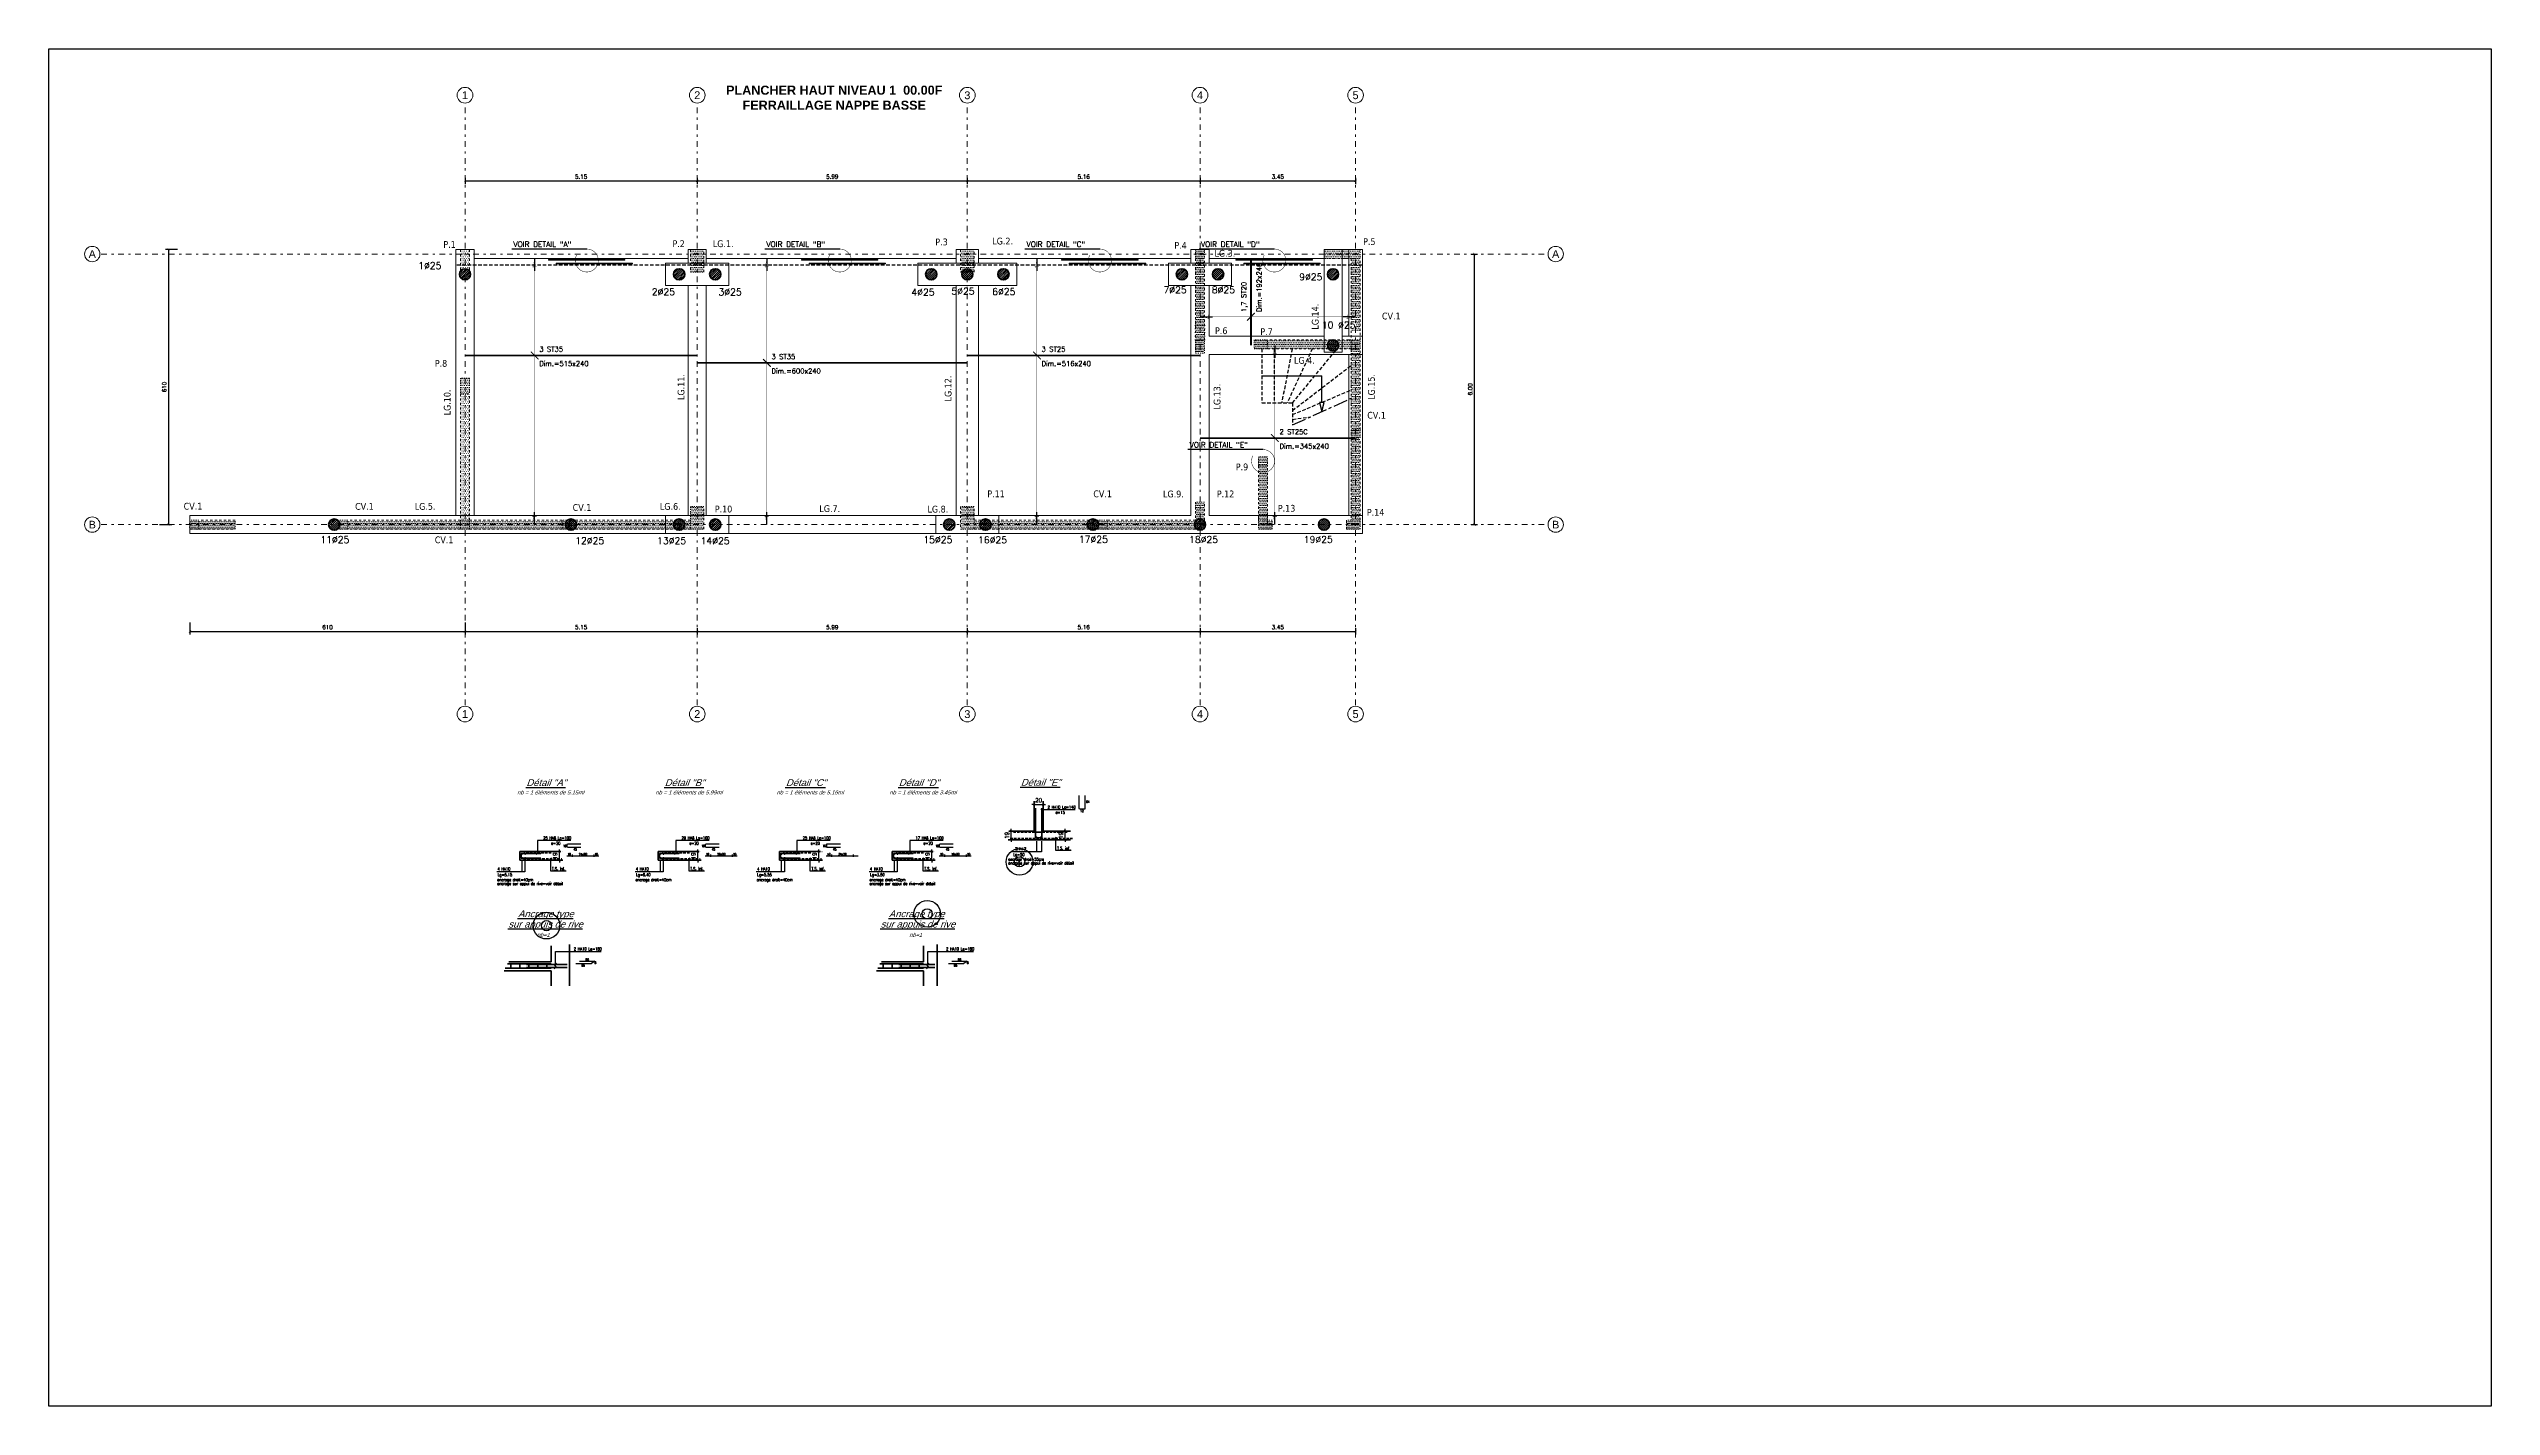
# Model space of a CAD drawing. Header units: millimetres. Extents: x -4262 to 1154, y -2933 to 76.
import ezdxf
from ezdxf.enums import TextEntityAlignment as Align

# ---------------------------------------------------------------- set-up
doc = ezdxf.new("R2010")
doc.units = ezdxf.units.MM
doc.header["$LTSCALE"] = 50
for name, pattern in [('AXES', [50.8, 31.75, -6.35, 6.35, -6.35]), ('CACHE', [9.525, 6.35, -3.175]), ('CACHE2', [4.7625, 3.175, -1.5875]), ('GrDotted', [0.4, 0.1, -0.1, 0.1, -0.1]), ('GrFeatureAxis', [0.85, 0.25, -0.2, 0.1, -0.2, 0.1])]:
    doc.linetypes.add(name, pattern=pattern)
for name, color, linetype in [('ARMATURES', 1, 'Continuous'), ('farges. Bottom view 1 - Souterain', 7, 'Continuous'), ('GO-ARMATURES INF.', 1, 'Continuous'), ('GO-FER-HA', 140, 'Continuous'), ('GO-PORTEURS', 7, 'Continuous'), ('GO-TEXTE-FER', 3, 'Continuous'), ('Grid', 7, 'Continuous'), ('STR_COTATION', 1, 'Continuous'), ('STR_FER', 3, 'Continuous'), ('STR_SURCH NIV 2', 9, 'CACHE2'), ('STR_TXT', 102, 'Continuous')]:
    doc.layers.add(name, color=color, linetype=linetype)
doc.layers.add('GO Coupes', color=7, linetype='Continuous', lineweight=35)
doc.styles.add('EPAIS', font='TAHOMA.TTF')
doc.styles.add('FIN', font='romans.shx')
doc.styles.add('GrDimensions', font='simplex.shx')
doc.styles.add('GrGrid', font='ARIAL.TTF', dxfattribs={"height": 17})
doc.styles.add('GrTitleDrawing', font='swissli.ttf', dxfattribs={"height": 20})
doc.styles.add('ROMANS', font='ROMANS.SHX')
doc.styles.add('Réservation', font='ARIAL.TTF', dxfattribs={"oblique": 20})
doc.styles.add('schéma', font='simplex.shx')
doc.styles.add('STANDARD 2', font='romans.shx', dxfattribs={"width": 0.5})
doc.dimstyles.new('GrDimensions', dxfattribs={"dimtxt": 9, "dimasz": 5, "dimexe": 7, "dimexo": 0, "dimgap": 5, "dimtad": 1, "dimlfac": 0.01, "dimzin": 0, "dimdsep": 46, "dimtxsty": 'GrDimensions', "dimblk": 'ARCHTICK', "dimcen": 9, "dimclrt": 7, "dimadec": 0, "dimazin": 0, "dimtfac": 1, "dimtmove": 0, "dimatfit": 3, "dimldrblk": 'OPEN30', "dimfxl": 0, "dimtolj": 1, "dimtzin": 0, "dimarcsym": 0})
doc.dimstyles.new('GrDimensionsNEW', dxfattribs={"dimtxt": 9, "dimasz": 5, "dimexe": 7, "dimexo": 0, "dimgap": 5, "dimtad": 1, "dimdec": 0, "dimzin": 0, "dimdsep": 46, "dimtxsty": 'GrDimensions', "dimblk": 'ARCHTICK', "dimcen": 9, "dimclrt": 7, "dimadec": 0, "dimazin": 0, "dimtfac": 1, "dimtdec": 0, "dimtix": 1, "dimtmove": 0, "dimatfit": 3, "dimldrblk": 'OPEN30', "dimfxl": 0, "dimtolj": 1, "dimtzin": 0, "dimarcsym": 0})
doc.dimstyles.new('REPERE', dxfattribs={"dimscale": 0.01, "dimtxt": 15, "dimasz": 6, "dimexe": 10, "dimexo": 10, "dimgap": 3, "dimtad": 1, "dimdec": 1, "dimlfac": 100, "dimzin": 12, "dimdsep": 46, "dimtxsty": 'STANDARD 2', "dimblk": 'repere', "dimcen": 0.09, "dimclrd": 256, "dimclre": 256, "dimclrt": 256, "dimadec": 0, "dimazin": 0, "dimtfac": 1, "dimtdec": 1, "dimtmove": 1, "dimatfit": 0, "dimldrblk": 'repere', "dimfxl": 0, "dimtolj": 1, "dimtzin": 0, "dimarcsym": 0})
pattern_1 = [(0, (0, 20), (1.984375, 3.96875), [0, -3.96875])]
pattern_2 = [(45, (0, 20), (-2.245064, 2.245064), [])]

# ---------------------------------------------------------------- blocks, each defined once
blk = doc.blocks.new('_ArchTick')
at = {"color": 0, "linetype": 'ByBlock', "const_width": 0.15}
blk.add_lwpolyline([(-0.5, -0.5), (0.5, 0.5)], dxfattribs=at)
blk = doc.blocks.new('*D4')
at = {"layer": 'Defpoints', "color": 0, "linetype": 'Continuous'}
for p in [(-3338.9, -209.9), (-2823.9, -209.9), (-2823.9, -216.9)]:
    blk.add_point(p, dxfattribs=at)
at = {"layer": 'STR_COTATION', "color": 0, "linetype": 'Continuous', "lineweight": -2}
for p, q in [((-3338.9, -209.9), (-3338.9, -223.9)), ((-2823.9, -209.9), (-2823.9, -223.9)), ((-3338.9, -216.9), (-2823.9, -216.9))]:
    blk.add_line(p, q, dxfattribs=at)
at = {"layer": 'STR_COTATION', "color": 0, "linetype": 'Continuous', "lineweight": -2, "xscale": 5, "yscale": 5, "zscale": 5, "rotation": 180}
blk.add_blockref('_ArchTick', (-3338.9, -216.9), dxfattribs=at)
at = {"layer": 'STR_COTATION', "color": 0, "linetype": 'Continuous', "lineweight": -2, "xscale": 5, "yscale": 5, "zscale": 5}
blk.add_blockref('_ArchTick', (-2823.9, -216.9), dxfattribs=at)
at = {"layer": 'STR_COTATION', "color": 7, "linetype": 'Continuous', "lineweight": -3, "insert": (-3081.4, -207.4), "char_height": 9, "attachment_point": 5, "style": 'GrDimensions'}
blk.add_mtext('\\A1;5.15', dxfattribs=at)
blk = doc.blocks.new('_Open30')
at = {"color": 0, "linetype": 'ByBlock', "lineweight": -2}
for p, q in [((-1, 0.3), (0, 0)), ((0, 0), (-1, -0.3)), ((0, 0), (-1, 0))]:
    blk.add_line(p, q, dxfattribs=at)
blk = doc.blocks.new('*D5')
at = {"layer": 'Defpoints', "color": 0, "linetype": 'Continuous'}
for p in [(-2823.9, -209.9), (-2224.9, -209.9), (-2224.9, -216.9)]:
    blk.add_point(p, dxfattribs=at)
at = {"layer": 'STR_COTATION', "color": 0, "linetype": 'Continuous', "lineweight": -2}
for p, q in [((-2823.9, -209.9), (-2823.9, -223.9)), ((-2224.9, -209.9), (-2224.9, -223.9)), ((-2823.9, -216.9), (-2224.9, -216.9))]:
    blk.add_line(p, q, dxfattribs=at)
at = {"layer": 'STR_COTATION', "color": 0, "linetype": 'Continuous', "lineweight": -2, "xscale": 5, "yscale": 5, "zscale": 5, "rotation": 180}
blk.add_blockref('_ArchTick', (-2823.9, -216.9), dxfattribs=at)
at = {"layer": 'STR_COTATION', "color": 0, "linetype": 'Continuous', "lineweight": -2, "xscale": 5, "yscale": 5, "zscale": 5}
blk.add_blockref('_ArchTick', (-2224.9, -216.9), dxfattribs=at)
at = {"layer": 'STR_COTATION', "color": 7, "linetype": 'Continuous', "lineweight": -3, "insert": (-2524.4, -207.4), "char_height": 9, "attachment_point": 5, "style": 'GrDimensions'}
blk.add_mtext('\\A1;5.99', dxfattribs=at)
blk = doc.blocks.new('*D6')
at = {"layer": 'Defpoints', "color": 0, "linetype": 'Continuous'}
for p in [(-2224.9, -209.9), (-1708.9, -209.9), (-1708.9, -216.9)]:
    blk.add_point(p, dxfattribs=at)
at = {"layer": 'STR_COTATION', "color": 0, "linetype": 'Continuous', "lineweight": -2}
for p, q in [((-2224.9, -209.9), (-2224.9, -223.9)), ((-1708.9, -209.9), (-1708.9, -223.9)), ((-2224.9, -216.9), (-1708.9, -216.9))]:
    blk.add_line(p, q, dxfattribs=at)
at = {"layer": 'STR_COTATION', "color": 0, "linetype": 'Continuous', "lineweight": -2, "xscale": 5, "yscale": 5, "zscale": 5, "rotation": 180}
blk.add_blockref('_ArchTick', (-2224.9, -216.9), dxfattribs=at)
at = {"layer": 'STR_COTATION', "color": 0, "linetype": 'Continuous', "lineweight": -2, "xscale": 5, "yscale": 5, "zscale": 5}
blk.add_blockref('_ArchTick', (-1708.9, -216.9), dxfattribs=at)
at = {"layer": 'STR_COTATION', "color": 7, "linetype": 'Continuous', "lineweight": -3, "insert": (-1966.9, -207.4), "char_height": 9, "attachment_point": 5, "style": 'GrDimensions'}
blk.add_mtext('\\A1;5.16', dxfattribs=at)
blk = doc.blocks.new('*D7')
at = {"layer": 'Defpoints', "color": 0, "linetype": 'Continuous'}
for p in [(-1708.9, -209.9), (-1363.9, -209.9), (-1363.9, -216.9)]:
    blk.add_point(p, dxfattribs=at)
at = {"layer": 'STR_COTATION', "color": 0, "linetype": 'Continuous', "lineweight": -2}
for p, q in [((-1708.9, -209.9), (-1708.9, -223.9)), ((-1363.9, -209.9), (-1363.9, -223.9)), ((-1708.9, -216.9), (-1363.9, -216.9))]:
    blk.add_line(p, q, dxfattribs=at)
at = {"layer": 'STR_COTATION', "color": 0, "linetype": 'Continuous', "lineweight": -2, "xscale": 5, "yscale": 5, "zscale": 5, "rotation": 180}
blk.add_blockref('_ArchTick', (-1708.9, -216.9), dxfattribs=at)
at = {"layer": 'STR_COTATION', "color": 0, "linetype": 'Continuous', "lineweight": -2, "xscale": 5, "yscale": 5, "zscale": 5}
blk.add_blockref('_ArchTick', (-1363.9, -216.9), dxfattribs=at)
at = {"layer": 'STR_COTATION', "color": 7, "linetype": 'Continuous', "lineweight": -3, "insert": (-1536.4, -207.4), "char_height": 9, "attachment_point": 5, "style": 'GrDimensions'}
blk.add_mtext('\\A1;3.45', dxfattribs=at)
blk = doc.blocks.new('*D8')
at = {"layer": 'Defpoints', "color": 0, "linetype": 'Continuous'}
for p in [(-3338.9, -1208.8), (-2823.9, -1208.8), (-2823.9, -1215.8)]:
    blk.add_point(p, dxfattribs=at)
at = {"layer": 'STR_COTATION', "color": 0, "linetype": 'Continuous', "lineweight": -2}
for p, q in [((-3338.9, -1208.8), (-3338.9, -1222.8)), ((-3338.9, -1215.8), (-2823.9, -1215.8)), ((-2823.9, -1208.8), (-2823.9, -1222.8))]:
    blk.add_line(p, q, dxfattribs=at)
at = {"layer": 'STR_COTATION', "color": 0, "linetype": 'Continuous', "lineweight": -2, "xscale": 5, "yscale": 5, "zscale": 5, "rotation": 180}
blk.add_blockref('_ArchTick', (-3338.9, -1215.8), dxfattribs=at)
at = {"layer": 'STR_COTATION', "color": 0, "linetype": 'Continuous', "lineweight": -2, "xscale": 5, "yscale": 5, "zscale": 5}
blk.add_blockref('_ArchTick', (-2823.9, -1215.8), dxfattribs=at)
at = {"layer": 'STR_COTATION', "color": 7, "linetype": 'Continuous', "lineweight": -3, "insert": (-3081.4, -1206.3), "char_height": 9, "attachment_point": 5, "style": 'GrDimensions'}
blk.add_mtext('\\A1;5.15', dxfattribs=at)
blk = doc.blocks.new('*D9')
at = {"layer": 'Defpoints', "color": 0, "linetype": 'Continuous'}
for p in [(-2823.9, -1208.8), (-2224.9, -1208.8), (-2224.9, -1215.8)]:
    blk.add_point(p, dxfattribs=at)
at = {"layer": 'STR_COTATION', "color": 0, "linetype": 'Continuous', "lineweight": -2}
for p, q in [((-2823.9, -1208.8), (-2823.9, -1222.8)), ((-2823.9, -1215.8), (-2224.9, -1215.8)), ((-2224.9, -1208.8), (-2224.9, -1222.8))]:
    blk.add_line(p, q, dxfattribs=at)
at = {"layer": 'STR_COTATION', "color": 0, "linetype": 'Continuous', "lineweight": -2, "xscale": 5, "yscale": 5, "zscale": 5, "rotation": 180}
blk.add_blockref('_ArchTick', (-2823.9, -1215.8), dxfattribs=at)
at = {"layer": 'STR_COTATION', "color": 0, "linetype": 'Continuous', "lineweight": -2, "xscale": 5, "yscale": 5, "zscale": 5}
blk.add_blockref('_ArchTick', (-2224.9, -1215.8), dxfattribs=at)
at = {"layer": 'STR_COTATION', "color": 7, "linetype": 'Continuous', "lineweight": -3, "insert": (-2524.4, -1206.3), "char_height": 9, "attachment_point": 5, "style": 'GrDimensions'}
blk.add_mtext('\\A1;5.99', dxfattribs=at)
blk = doc.blocks.new('*D10')
at = {"layer": 'Defpoints', "color": 0, "linetype": 'Continuous'}
for p in [(-2224.9, -1208.8), (-1708.9, -1208.8), (-1708.9, -1215.8)]:
    blk.add_point(p, dxfattribs=at)
at = {"layer": 'STR_COTATION', "color": 0, "linetype": 'Continuous', "lineweight": -2}
for p, q in [((-2224.9, -1208.8), (-2224.9, -1222.8)), ((-2224.9, -1215.8), (-1708.9, -1215.8)), ((-1708.9, -1208.8), (-1708.9, -1222.8))]:
    blk.add_line(p, q, dxfattribs=at)
at = {"layer": 'STR_COTATION', "color": 0, "linetype": 'Continuous', "lineweight": -2, "xscale": 5, "yscale": 5, "zscale": 5, "rotation": 180}
blk.add_blockref('_ArchTick', (-2224.9, -1215.8), dxfattribs=at)
at = {"layer": 'STR_COTATION', "color": 0, "linetype": 'Continuous', "lineweight": -2, "xscale": 5, "yscale": 5, "zscale": 5}
blk.add_blockref('_ArchTick', (-1708.9, -1215.8), dxfattribs=at)
at = {"layer": 'STR_COTATION', "color": 7, "linetype": 'Continuous', "lineweight": -3, "insert": (-1966.9, -1206.3), "char_height": 9, "attachment_point": 5, "style": 'GrDimensions'}
blk.add_mtext('\\A1;5.16', dxfattribs=at)
blk = doc.blocks.new('*D11')
at = {"layer": 'Defpoints', "color": 0, "linetype": 'Continuous'}
for p in [(-1708.9, -1208.8), (-1363.9, -1208.8), (-1363.9, -1215.8)]:
    blk.add_point(p, dxfattribs=at)
at = {"layer": 'STR_COTATION', "color": 0, "linetype": 'Continuous', "lineweight": -2}
for p, q in [((-1708.9, -1208.8), (-1708.9, -1222.8)), ((-1708.9, -1215.8), (-1363.9, -1215.8)), ((-1363.9, -1208.8), (-1363.9, -1222.8))]:
    blk.add_line(p, q, dxfattribs=at)
at = {"layer": 'STR_COTATION', "color": 0, "linetype": 'Continuous', "lineweight": -2, "xscale": 5, "yscale": 5, "zscale": 5, "rotation": 180}
blk.add_blockref('_ArchTick', (-1708.9, -1215.8), dxfattribs=at)
at = {"layer": 'STR_COTATION', "color": 0, "linetype": 'Continuous', "lineweight": -2, "xscale": 5, "yscale": 5, "zscale": 5}
blk.add_blockref('_ArchTick', (-1363.9, -1215.8), dxfattribs=at)
at = {"layer": 'STR_COTATION', "color": 7, "linetype": 'Continuous', "lineweight": -3, "insert": (-1536.4, -1206.3), "char_height": 9, "attachment_point": 5, "style": 'GrDimensions'}
blk.add_mtext('\\A1;3.45', dxfattribs=at)
blk = doc.blocks.new('*D12')
at = {"layer": 'Defpoints', "color": 0, "linetype": 'Continuous'}
for p in [(-1107.2, -378.9), (-1100.2, -378.9), (-1107.2, -978.9)]:
    blk.add_point(p, dxfattribs=at)
at = {"layer": 'STR_COTATION', "color": 0, "linetype": 'Continuous', "lineweight": -2}
for p, q in [((-1107.2, -378.9), (-1093.2, -378.9)), ((-1100.2, -978.9), (-1100.2, -378.9)), ((-1107.2, -978.9), (-1093.2, -978.9))]:
    blk.add_line(p, q, dxfattribs=at)
at = {"layer": 'STR_COTATION', "color": 0, "linetype": 'Continuous', "lineweight": -2, "xscale": 5, "yscale": 5, "zscale": 5}
for p, rotation in [((-1100.2, -378.9), 90), ((-1100.2, -978.9), 270)]:
    blk.add_blockref('_ArchTick', p, dxfattribs=dict(at, rotation=rotation))
at = {"layer": 'STR_COTATION', "color": 7, "linetype": 'Continuous', "lineweight": -3, "insert": (-1109.7, -678.9), "char_height": 9, "attachment_point": 5, "rotation": 90, "style": 'GrDimensions'}
blk.add_mtext('\\A1;6.00', dxfattribs=at)
blk = doc.blocks.new('label')
at = {"layer": 'STR_TXT', "style": 'EPAIS'}
blk.add_attdef('NAME', text='', height=20, dxfattribs=at).set_placement((0, 0), align=Align.MIDDLE_CENTER)
at = {"layer": 'STR_TXT', "style": 'FIN', "width": 0.7}
blk.add_attdef('DIMS', text='', height=15, dxfattribs=at).set_placement((0, -40), align=Align.BOTTOM_CENTER)
blk = doc.blocks.new('*D13')
at = {"layer": 'Defpoints', "color": 0}
for p in [(-3358.9, -368.9), (-4148.5, -978.4), (-3996.3, -978.4)]:
    blk.add_point(p, dxfattribs=at)
at = {"layer": 'STR_COTATION', "color": 0, "lineweight": -2}
for p, q in [((-3976.3, -368.9), (-4003.3, -368.9)), ((-3996.3, -368.9), (-3996.3, -978.4)), ((-4016.3, -978.4), (-3989.3, -978.4))]:
    blk.add_line(p, q, dxfattribs=at)
at = {"layer": 'STR_COTATION', "color": 0, "lineweight": -2, "xscale": 5, "yscale": 5, "zscale": 5}
for p, rotation in [((-3996.3, -368.9), 90), ((-3996.3, -978.4), 270)]:
    blk.add_blockref('_ArchTick', p, dxfattribs=dict(at, rotation=rotation))
at = {"layer": 'STR_COTATION', "color": 7, "insert": (-4005.8, -673.7), "char_height": 9, "attachment_point": 5, "rotation": 90, "style": 'GrDimensions'}
blk.add_mtext('\\A1;610', dxfattribs=at)
blk = doc.blocks.new('*D14')
at = {"layer": 'Defpoints', "color": 0}
for p in [(-3948.9, -998.9), (-3338.9, -998.9), (-3338.9, -1215.8)]:
    blk.add_point(p, dxfattribs=at)
at = {"layer": 'STR_COTATION', "color": 0, "lineweight": -2}
for p, q in [((-3948.9, -1195.8), (-3948.9, -1222.8)), ((-3948.9, -1215.8), (-3338.9, -1215.8)), ((-3338.9, -1195.8), (-3338.9, -1222.8))]:
    blk.add_line(p, q, dxfattribs=at)
at = {"layer": 'STR_COTATION', "color": 0, "lineweight": -2, "xscale": 5, "yscale": 5, "zscale": 5, "rotation": 180}
blk.add_blockref('_ArchTick', (-3948.9, -1215.8), dxfattribs=at)
at = {"layer": 'STR_COTATION', "color": 0, "lineweight": -2, "xscale": 5, "yscale": 5, "zscale": 5}
blk.add_blockref('_ArchTick', (-3338.9, -1215.8), dxfattribs=at)
at = {"layer": 'STR_COTATION', "color": 7, "insert": (-3643.9, -1206.3), "char_height": 9, "attachment_point": 5, "style": 'GrDimensions'}
blk.add_mtext('\\A1;610', dxfattribs=at)
blk = doc.blocks.new('repere')
at = {"color": 0}
blk.add_lwpolyline([(0, 0), (-6.9, 0)], dxfattribs=at)
blk.add_lwpolyline([(0, 0, 0, 0.2, 0), (-5.1, -0.9, 0, 0, 0)], format="xyseb", dxfattribs=at)
at = {"color": 0, "const_width": 0.2}
blk.add_lwpolyline([(-4.6, -1.2), (-4.6, 1.1)], dxfattribs=at)
blk = doc.blocks.new('*U17')
at = {"color": 1, "linetype": 'Continuous', "const_width": 0.007}
blk.add_lwpolyline([(1.543, 0), (1.543, 5.9)], dxfattribs=at)
at = {"color": 30, "ltscale": 0.01, "const_width": 0.024, "flags": 128}
blk.add_lwpolyline([(1.628, 3.666), (1.458, 3.836)], dxfattribs=at)
at = {"color": 1, "linetype": 'Continuous', "lineweight": -2, "ltscale": 0.01, "const_width": 0.04}
blk.add_lwpolyline([(0, 3.751), (5.15, 3.751)], dxfattribs=at)
at = {"color": 1, "lineweight": 0, "ltscale": 0.5, "yscale": 0.04000000000000004, "zscale": 0.04}
for p, xscale, rotation in [((1.543, 5.9), -0.04000000000000004, 270.0000000000045), ((1.543, 0), 0.04000000000000004, 270.0000000000044)]:
    blk.add_blockref('repere', p, dxfattribs=dict(at, xscale=xscale, rotation=rotation))
at = {"color": 30, "lineweight": 35, "style": 'schéma'}
for tag, p in [('ST10', (1.647, 3.801)), ('DIM', (1.647, 3.483))]:
    blk.add_attdef(tag, text='', height=0.11, dxfattribs=at).set_placement(p, align=Align.BOTTOM_LEFT)
blk = doc.blocks.new('*U18')
at = {"color": 1, "linetype": 'Continuous', "const_width": 0.007}
blk.add_lwpolyline([(1.543, 0), (1.543, 5.9)], dxfattribs=at)
at = {"color": 1, "linetype": 'Continuous', "lineweight": -2, "ltscale": 0.01, "const_width": 0.04}
blk.add_lwpolyline([(0, 3.586), (6, 3.586)], dxfattribs=at)
at = {"color": 30, "ltscale": 0.01, "const_width": 0.024, "flags": 128}
blk.add_lwpolyline([(1.628, 3.501), (1.458, 3.671)], dxfattribs=at)
at = {"color": 1, "lineweight": 0, "ltscale": 0.5, "yscale": 0.04000000000000004, "zscale": 0.04}
for p, xscale, rotation in [((1.543, 5.9), -0.04000000000000004, 270.0000000000045), ((1.543, 0), 0.04000000000000004, 270.0000000000044)]:
    blk.add_blockref('repere', p, dxfattribs=dict(at, xscale=xscale, rotation=rotation))
at = {"color": 30, "lineweight": 35, "style": 'schéma'}
for tag, p in [('ST10', (1.647, 3.636)), ('DIM', (1.647, 3.318))]:
    blk.add_attdef(tag, text='', height=0.11, dxfattribs=at).set_placement(p, align=Align.BOTTOM_LEFT)
blk = doc.blocks.new('*U19')
at = {"color": 1, "linetype": 'Continuous', "const_width": 0.007}
blk.add_lwpolyline([(1.543, 0), (1.543, 5.9)], dxfattribs=at)
at = {"color": 30, "ltscale": 0.01, "const_width": 0.024, "flags": 128}
blk.add_lwpolyline([(1.628, 3.666), (1.458, 3.836)], dxfattribs=at)
at = {"color": 1, "linetype": 'Continuous', "lineweight": -2, "ltscale": 0.01, "const_width": 0.04}
blk.add_lwpolyline([(0, 3.751), (5.16, 3.751)], dxfattribs=at)
at = {"color": 1, "lineweight": 0, "ltscale": 0.5, "yscale": 0.04000000000000004, "zscale": 0.04}
for p, xscale, rotation in [((1.543, 5.9), -0.04000000000000004, 270.0000000000045), ((1.543, 0), 0.04000000000000004, 270.0000000000044)]:
    blk.add_blockref('repere', p, dxfattribs=dict(at, xscale=xscale, rotation=rotation))
at = {"color": 30, "lineweight": 35, "style": 'schéma'}
for tag, p in [('ST10', (1.647, 3.801)), ('DIM', (1.647, 3.483))]:
    blk.add_attdef(tag, text='', height=0.11, dxfattribs=at).set_placement(p, align=Align.BOTTOM_LEFT)
blk = doc.blocks.new('*U20')
at = {"color": 1, "linetype": 'Continuous', "const_width": 0.007}
blk.add_lwpolyline([(1.66, 0), (1.66, 3.975)], dxfattribs=at)
at = {"color": 1, "linetype": 'Continuous', "lineweight": -2, "ltscale": 0.01, "const_width": 0.04}
blk.add_lwpolyline([(0, 1.919), (3.45, 1.919)], dxfattribs=at)
at = {"color": 30, "ltscale": 0.01, "const_width": 0.024, "flags": 128}
blk.add_lwpolyline([(1.745, 1.834), (1.575, 2.004)], dxfattribs=at)
at = {"color": 1, "lineweight": 0, "ltscale": 0.5, "yscale": 0.04000000000000004, "zscale": 0.04}
for p, xscale, rotation in [((1.66, 3.975), -0.04000000000000004, 270.0000000000045), ((1.66, 0), 0.04000000000000004, 270.0000000000044)]:
    blk.add_blockref('repere', p, dxfattribs=dict(at, xscale=xscale, rotation=rotation))
at = {"color": 30, "lineweight": 35, "style": 'schéma'}
for tag, p in [('ST10', (1.764, 1.969)), ('DIM', (1.764, 1.651))]:
    blk.add_attdef(tag, text='', height=0.11, dxfattribs=at).set_placement(p, align=Align.BOTTOM_LEFT)
blk = doc.blocks.new('*U21')
at = {"color": 1, "linetype": 'Continuous', "lineweight": -2, "ltscale": 0.01, "const_width": 0.04}
blk.add_lwpolyline([(-2.319, 0), (-2.319, 1.925)], dxfattribs=at)
at = {"color": 1, "linetype": 'Continuous', "const_width": 0.007}
blk.add_lwpolyline([(0, 0.634), (-3.45, 0.634)], dxfattribs=at)
at = {"color": 30, "ltscale": 0.01, "const_width": 0.024, "flags": 128}
blk.add_lwpolyline([(-2.234, 0.719), (-2.404, 0.549)], dxfattribs=at)
at = {"color": 1, "lineweight": 0, "ltscale": 0.5, "yscale": 0.04000000000000004, "zscale": 0.04}
for p, xscale in [((-3.45, 0.634), -0.04000000000000004), ((0, 0.634), 0.04000000000000004)]:
    blk.add_blockref('repere', p, dxfattribs=dict(at, xscale=xscale))
at = {"color": 30, "lineweight": 35, "style": 'schéma'}
for tag, p in [('ST10', (-2.369, 0.739)), ('DIM', (-2.051, 0.739))]:
    blk.add_attdef(tag, text='', height=0.11, rotation=90, dxfattribs=at).set_placement(p, align=Align.BOTTOM_LEFT)
blk = doc.blocks.new('*D25')
at = {"layer": 'Defpoints', "color": 0}
for p in [(-2076.8, -1600.3, 1824.9), (-2056.8, -1599.5, 1892.6), (-2056.8, -1599.5)]:
    blk.add_point(p, dxfattribs=at)
at = {"layer": 'STR_COTATION', "color": 0, "lineweight": -2}
for p, q in [((-2076.8, -1599.5), (-2081.8, -1599.5)), ((-2076.8, -1592.6), (-2076.8, -1592.5)), ((-2076.8, -1599.5), (-2056.8, -1599.5)), ((-2056.8, -1592.6), (-2056.8, -1592.5)), ((-2056.8, -1599.5), (-2051.8, -1599.5))]:
    blk.add_line(p, q, dxfattribs=at)
at = {"layer": 'STR_COTATION', "color": 0, "lineweight": -2, "xscale": 5, "yscale": 5, "zscale": 5}
blk.add_blockref('_ArchTick', (-2076.8, -1599.5), dxfattribs=at)
at = {"layer": 'STR_COTATION', "color": 0, "lineweight": -2, "xscale": 5, "yscale": 5, "zscale": 5, "rotation": 180}
blk.add_blockref('_ArchTick', (-2056.8, -1599.5), dxfattribs=at)
at = {"layer": 'STR_COTATION', "color": 7, "insert": (-2066.8, -1590), "char_height": 9, "attachment_point": 5, "style": 'GrDimensions'}
blk.add_mtext('\\A1;20', dxfattribs=at)
blk = doc.blocks.new('*D26')
at = {"layer": 'Defpoints', "color": 0}
for p in [(-2127.4, -1658.4), (-2122.9, -1658.4, 1196.9), (-2122.9, -1677.4, 1196.9)]:
    blk.add_point(p, dxfattribs=at)
at = {"layer": 'STR_COTATION', "color": 0, "lineweight": -2}
for p, q in [((-2134.1, -1658.4), (-2134.4, -1658.4)), ((-2134.1, -1677.4), (-2134.4, -1677.4)), ((-2127.4, -1658.4), (-2127.4, -1653.4)), ((-2127.4, -1677.4), (-2127.4, -1658.4)), ((-2127.4, -1677.4), (-2127.4, -1682.4))]:
    blk.add_line(p, q, dxfattribs=at)
at = {"layer": 'STR_COTATION', "color": 0, "lineweight": -2, "xscale": 5, "yscale": 5, "zscale": 5}
for p, rotation in [((-2127.4, -1658.4), 270), ((-2127.4, -1677.4), 90)]:
    blk.add_blockref('_ArchTick', p, dxfattribs=dict(at, rotation=rotation))
at = {"layer": 'STR_COTATION', "color": 7, "insert": (-2136.9, -1667.9), "char_height": 9, "attachment_point": 5, "rotation": 90, "style": 'GrDimensions'}
blk.add_mtext('\\A1;19', dxfattribs=at)
blk = doc.blocks.new('*D27')
at = {"layer": 'Defpoints', "color": 0}
for p in [(-2007.9, -1658.4), (-2004, -1677.4, 1196.9), (-1996.2, -1658.4, 1196.9)]:
    blk.add_point(p, dxfattribs=at)
at = {"layer": 'STR_COTATION', "color": 0, "lineweight": -2}
for p, q in [((-2014.5, -1658.4), (-2014.9, -1658.4)), ((-2014.7, -1677.4), (-2014.9, -1677.4)), ((-2007.9, -1658.4), (-2007.9, -1653.4)), ((-2007.9, -1677.4), (-2007.9, -1658.4)), ((-2007.9, -1677.4), (-2007.9, -1682.4))]:
    blk.add_line(p, q, dxfattribs=at)
at = {"layer": 'STR_COTATION', "color": 0, "lineweight": -2, "xscale": 5, "yscale": 5, "zscale": 5}
for p, rotation in [((-2007.9, -1658.4), 270), ((-2007.9, -1677.4), 90)]:
    blk.add_blockref('_ArchTick', p, dxfattribs=dict(at, rotation=rotation))
at = {"layer": 'STR_COTATION', "color": 7, "insert": (-2017.4, -1667.9), "char_height": 9, "attachment_point": 5, "rotation": 90, "style": 'GrDimensions'}
blk.add_mtext('\\A1;19', dxfattribs=at)
blk = doc.blocks.new('*D28')
at = {"layer": 'Defpoints', "color": 0}
for p in [(-3136, -1703.9, 1196.9), (-3136, -1722.9, 1196.9), (-3129.6, -1703.9)]:
    blk.add_point(p, dxfattribs=at)
at = {"layer": 'STR_COTATION', "color": 0, "lineweight": -2}
for p, q in [((-3129.6, -1703.9), (-3129.6, -1698.9)), ((-3129.6, -1722.9), (-3129.6, -1703.9)), ((-3129.6, -1722.9), (-3129.6, -1727.9)), ((-3122.9, -1703.9), (-3122.6, -1703.9)), ((-3122.9, -1722.9), (-3122.6, -1722.9))]:
    blk.add_line(p, q, dxfattribs=at)
at = {"layer": 'STR_COTATION', "color": 0, "lineweight": -2, "xscale": 5, "yscale": 5, "zscale": 5}
for p, rotation in [((-3129.6, -1703.9), 270), ((-3129.6, -1722.9), 90)]:
    blk.add_blockref('_ArchTick', p, dxfattribs=dict(at, rotation=rotation))
at = {"layer": 'STR_COTATION', "color": 7, "insert": (-3139.1, -1713.4), "char_height": 9, "attachment_point": 5, "rotation": 90, "style": 'GrDimensions'}
blk.add_mtext('\\A1;19', dxfattribs=at)
blk = doc.blocks.new('*D29')
at = {"layer": 'Defpoints', "color": 0}
for p in [(-2829.3, -1703.9, 1196.9), (-2829.3, -1722.9, 1196.9), (-2822.8, -1703.9)]:
    blk.add_point(p, dxfattribs=at)
at = {"layer": 'STR_COTATION', "color": 0, "lineweight": -2}
for p, q in [((-2822.8, -1703.9), (-2822.8, -1698.9)), ((-2822.8, -1722.9), (-2822.8, -1703.9)), ((-2822.8, -1722.9), (-2822.8, -1727.9)), ((-2816.1, -1703.9), (-2815.8, -1703.9)), ((-2816.1, -1722.9), (-2815.8, -1722.9))]:
    blk.add_line(p, q, dxfattribs=at)
at = {"layer": 'STR_COTATION', "color": 0, "lineweight": -2, "xscale": 5, "yscale": 5, "zscale": 5}
for p, rotation in [((-2822.8, -1703.9), 270), ((-2822.8, -1722.9), 90)]:
    blk.add_blockref('_ArchTick', p, dxfattribs=dict(at, rotation=rotation))
at = {"layer": 'STR_COTATION', "color": 7, "insert": (-2832.3, -1713.4), "char_height": 9, "attachment_point": 5, "rotation": 90, "style": 'GrDimensions'}
blk.add_mtext('\\A1;19', dxfattribs=at)
blk = doc.blocks.new('*D30')
at = {"layer": 'Defpoints', "color": 0}
for p in [(-2560.6, -1703.9, 1196.9), (-2560.6, -1722.9, 1196.9), (-2554.1, -1703.9)]:
    blk.add_point(p, dxfattribs=at)
at = {"layer": 'STR_COTATION', "color": 0, "lineweight": -2}
for p, q in [((-2554.1, -1703.9), (-2554.1, -1698.9)), ((-2554.1, -1722.9), (-2554.1, -1703.9)), ((-2554.1, -1722.9), (-2554.1, -1727.9)), ((-2547.4, -1703.9), (-2547.1, -1703.9)), ((-2547.4, -1722.9), (-2547.1, -1722.9))]:
    blk.add_line(p, q, dxfattribs=at)
at = {"layer": 'STR_COTATION', "color": 0, "lineweight": -2, "xscale": 5, "yscale": 5, "zscale": 5}
for p, rotation in [((-2554.1, -1703.9), 270), ((-2554.1, -1722.9), 90)]:
    blk.add_blockref('_ArchTick', p, dxfattribs=dict(at, rotation=rotation))
at = {"layer": 'STR_COTATION', "color": 7, "insert": (-2563.6, -1713.4), "char_height": 9, "attachment_point": 5, "rotation": 90, "style": 'GrDimensions'}
blk.add_mtext('\\A1;19', dxfattribs=at)
blk = doc.blocks.new('*D31')
at = {"layer": 'Defpoints', "color": 0}
for p in [(-2310.3, -1703.9, 1196.9), (-2310.3, -1722.9, 1196.9), (-2303.8, -1703.9)]:
    blk.add_point(p, dxfattribs=at)
at = {"layer": 'STR_COTATION', "color": 0, "lineweight": -2}
for p, q in [((-2303.8, -1703.9), (-2303.8, -1698.9)), ((-2303.8, -1722.9), (-2303.8, -1703.9)), ((-2303.8, -1722.9), (-2303.8, -1727.9)), ((-2297.1, -1703.9), (-2296.8, -1703.9)), ((-2297.1, -1722.9), (-2296.8, -1722.9))]:
    blk.add_line(p, q, dxfattribs=at)
at = {"layer": 'STR_COTATION', "color": 0, "lineweight": -2, "xscale": 5, "yscale": 5, "zscale": 5}
for p, rotation in [((-2303.8, -1703.9), 270), ((-2303.8, -1722.9), 90)]:
    blk.add_blockref('_ArchTick', p, dxfattribs=dict(at, rotation=rotation))
at = {"layer": 'STR_COTATION', "color": 7, "insert": (-2313.3, -1713.4), "char_height": 9, "attachment_point": 5, "rotation": 90, "style": 'GrDimensions'}
blk.add_mtext('\\A1;19', dxfattribs=at)

msp = doc.modelspace()

# ---------------------------------------------------------------- hatches: boundary and pattern name
at = {"layer": 'farges. Bottom view 1 - Souterain', "linetype": 'Continuous', "lineweight": 20}
h = msp.add_hatch(dxfattribs=at)
h.set_pattern_fill('DOTS', color=9, scale=2.5, style=0)
h.set_pattern_definition(pattern_1)
h.paths.add_polyline_path([(-3348.905, -369.013), (-3348.905, -418.861), (-3328.902, -418.861), (-3328.902, -369.013)])
h = msp.add_hatch(dxfattribs=at)
h.set_pattern_fill('DOTS', color=9, scale=2.5, style=0)
h.set_pattern_definition(pattern_1)
h.paths.add_polyline_path([(-2838.905, -368.861), (-2838.905, -418.861), (-2808.905, -418.861), (-2808.905, -368.861)])
h = msp.add_hatch(dxfattribs=at)
h.set_pattern_fill('DOTS', color=9, scale=2.5, style=0)
h.set_pattern_definition(pattern_1)
h.paths.add_polyline_path([(-2239.905, -368.861), (-2239.905, -418.861), (-2209.905, -418.861), (-2209.905, -368.861)])
h = msp.add_hatch(dxfattribs=at)
h.set_pattern_fill('DOTS', color=9, scale=2.5, style=0)
h.set_pattern_definition(pattern_1)
h.paths.add_polyline_path([(-1718.905, -368.861), (-1718.905, -388.861), (-1698.905, -388.861), (-1698.905, -368.861)])
h = msp.add_hatch(dxfattribs=at)
h.set_pattern_fill('DOTS', color=9, scale=2.5, style=0)
h.set_pattern_definition(pattern_1)
h.paths.add_polyline_path([(-1433.905, -368.861), (-1433.905, -388.861), (-1353.905, -388.861), (-1353.905, -368.861)])
at = {"layer": 'farges. Bottom view 1 - Souterain', "linetype": 'Continuous', "lineweight": -3}
h = msp.add_hatch(dxfattribs=at)
h.set_pattern_fill('ANSI31', color=1, style=0)
h.set_pattern_definition(pattern_2)
h.paths.add_polyline_path([(-3351.012, -426.97), (-3351.405, -423.861), (-3351.012, -420.752), (-3349.858, -417.839), (-3348.017, -415.304), (-3345.602, -413.307), (-3342.767, -411.973), (-3339.689, -411.386), (-3336.562, -411.582), (-3333.582, -412.551), (-3330.937, -414.229), (-3328.792, -416.514), (-3327.282, -419.259), (-3326.503, -422.294), (-3326.503, -425.428), (-3327.282, -428.462), (-3328.792, -431.208), (-3330.937, -433.492), (-3333.582, -435.171), (-3336.562, -436.14), (-3339.689, -436.336), (-3342.767, -435.749), (-3345.602, -434.415), (-3348.017, -432.418), (-3349.858, -429.883)])
h = msp.add_hatch(dxfattribs=at)
h.set_pattern_fill('ANSI31', color=1, style=0)
h.set_pattern_definition(pattern_2)
h.paths.add_polyline_path([(-2876.012, -426.97), (-2876.405, -423.861), (-2876.012, -420.752), (-2874.858, -417.839), (-2873.017, -415.304), (-2870.602, -413.307), (-2867.767, -411.973), (-2864.689, -411.386), (-2861.562, -411.582), (-2858.582, -412.551), (-2855.937, -414.229), (-2853.792, -416.514), (-2852.282, -419.259), (-2851.503, -422.294), (-2851.503, -425.428), (-2852.282, -428.462), (-2853.792, -431.208), (-2855.937, -433.492), (-2858.582, -435.171), (-2861.562, -436.14), (-2864.689, -436.336), (-2867.767, -435.749), (-2870.602, -434.415), (-2873.017, -432.418), (-2874.858, -429.883)])
h = msp.add_hatch(dxfattribs=at)
h.set_pattern_fill('ANSI31', color=1, style=0)
h.set_pattern_definition(pattern_2)
h.paths.add_polyline_path([(-2796.012, -426.97), (-2796.405, -423.861), (-2796.012, -420.752), (-2794.858, -417.839), (-2793.017, -415.304), (-2790.602, -413.307), (-2787.767, -411.973), (-2784.689, -411.386), (-2781.562, -411.582), (-2778.582, -412.551), (-2775.937, -414.229), (-2773.792, -416.514), (-2772.282, -419.259), (-2771.503, -422.294), (-2771.503, -425.428), (-2772.282, -428.462), (-2773.792, -431.208), (-2775.937, -433.492), (-2778.582, -435.171), (-2781.562, -436.14), (-2784.689, -436.336), (-2787.767, -435.749), (-2790.602, -434.415), (-2793.017, -432.418), (-2794.858, -429.883)])
h = msp.add_hatch(dxfattribs=at)
h.set_pattern_fill('ANSI31', color=1, style=0)
h.set_pattern_definition(pattern_2)
h.paths.add_polyline_path([(-2317.012, -426.97), (-2317.405, -423.861), (-2317.012, -420.752), (-2315.858, -417.839), (-2314.017, -415.304), (-2311.602, -413.307), (-2308.767, -411.973), (-2305.689, -411.386), (-2302.562, -411.582), (-2299.582, -412.551), (-2296.937, -414.229), (-2294.792, -416.514), (-2293.282, -419.259), (-2292.503, -422.294), (-2292.503, -425.428), (-2293.282, -428.462), (-2294.792, -431.208), (-2296.937, -433.492), (-2299.582, -435.171), (-2302.562, -436.14), (-2305.689, -436.336), (-2308.767, -435.749), (-2311.602, -434.415), (-2314.017, -432.418), (-2315.858, -429.883)])
h = msp.add_hatch(dxfattribs=at)
h.set_pattern_fill('ANSI31', color=1, style=0)
h.set_pattern_definition(pattern_2)
h.paths.add_polyline_path([(-2237.012, -426.97), (-2237.405, -423.861), (-2237.012, -420.752), (-2235.858, -417.839), (-2234.017, -415.304), (-2231.602, -413.307), (-2228.767, -411.973), (-2225.689, -411.386), (-2222.562, -411.582), (-2219.582, -412.551), (-2216.937, -414.229), (-2214.792, -416.514), (-2213.282, -419.259), (-2212.503, -422.294), (-2212.503, -425.428), (-2213.282, -428.462), (-2214.792, -431.208), (-2216.937, -433.492), (-2219.582, -435.171), (-2222.562, -436.14), (-2225.689, -436.336), (-2228.767, -435.749), (-2231.602, -434.415), (-2234.017, -432.418), (-2235.858, -429.883)])
h = msp.add_hatch(dxfattribs=at)
h.set_pattern_fill('ANSI31', color=1, style=0)
h.set_pattern_definition(pattern_2)
h.paths.add_polyline_path([(-2157.012, -426.97), (-2157.405, -423.861), (-2157.012, -420.752), (-2155.858, -417.839), (-2154.017, -415.304), (-2151.602, -413.307), (-2148.767, -411.973), (-2145.689, -411.386), (-2142.562, -411.582), (-2139.582, -412.551), (-2136.937, -414.229), (-2134.792, -416.514), (-2133.282, -419.259), (-2132.503, -422.294), (-2132.503, -425.428), (-2133.282, -428.462), (-2134.792, -431.208), (-2136.937, -433.492), (-2139.582, -435.171), (-2142.562, -436.14), (-2145.689, -436.336), (-2148.767, -435.749), (-2151.602, -434.415), (-2154.017, -432.418), (-2155.858, -429.883)])
h = msp.add_hatch(dxfattribs=at)
h.set_pattern_fill('ANSI31', color=1, style=0)
h.set_pattern_definition(pattern_2)
h.paths.add_polyline_path([(-1761.012, -426.97), (-1761.405, -423.861), (-1761.012, -420.752), (-1759.858, -417.839), (-1758.017, -415.304), (-1755.602, -413.307), (-1752.767, -411.973), (-1749.689, -411.386), (-1746.562, -411.582), (-1743.582, -412.551), (-1740.937, -414.229), (-1738.792, -416.514), (-1737.282, -419.259), (-1736.503, -422.294), (-1736.503, -425.428), (-1737.282, -428.462), (-1738.792, -431.208), (-1740.937, -433.492), (-1743.582, -435.171), (-1746.562, -436.14), (-1749.689, -436.336), (-1752.767, -435.749), (-1755.602, -434.415), (-1758.017, -432.418), (-1759.858, -429.883)])
at = {"layer": 'farges. Bottom view 1 - Souterain', "linetype": 'Continuous', "lineweight": 20}
h = msp.add_hatch(dxfattribs=at)
h.set_pattern_fill('DOTS', color=9, scale=2.5, style=0)
h.set_pattern_definition(pattern_1)
h.paths.add_polyline_path([(-1698.905, -388.861), (-1718.905, -388.861), (-1718.905, -538.861), (-1698.905, -538.861)])
at = {"layer": 'farges. Bottom view 1 - Souterain', "linetype": 'Continuous', "lineweight": -3}
h = msp.add_hatch(dxfattribs=at)
h.set_pattern_fill('ANSI31', color=1, style=0)
h.set_pattern_definition(pattern_2)
h.paths.add_polyline_path([(-1681.012, -426.97), (-1681.405, -423.861), (-1681.012, -420.752), (-1679.858, -417.839), (-1678.017, -415.304), (-1675.602, -413.307), (-1672.767, -411.973), (-1669.689, -411.386), (-1666.562, -411.582), (-1663.582, -412.551), (-1660.937, -414.229), (-1658.792, -416.514), (-1657.282, -419.259), (-1656.503, -422.294), (-1656.503, -425.428), (-1657.282, -428.462), (-1658.792, -431.208), (-1660.937, -433.492), (-1663.582, -435.171), (-1666.562, -436.14), (-1669.689, -436.336), (-1672.767, -435.749), (-1675.602, -434.415), (-1678.017, -432.418), (-1679.858, -429.883)])
h = msp.add_hatch(dxfattribs=at)
h.set_pattern_fill('ANSI31', color=1, style=0)
h.set_pattern_definition(pattern_2)
h.paths.add_polyline_path([(-1426.012, -426.97), (-1426.405, -423.861), (-1426.012, -420.752), (-1424.858, -417.839), (-1423.017, -415.304), (-1420.602, -413.307), (-1417.767, -411.973), (-1414.689, -411.386), (-1411.562, -411.582), (-1408.582, -412.551), (-1405.937, -414.229), (-1403.792, -416.514), (-1402.282, -419.259), (-1401.503, -422.294), (-1401.503, -425.428), (-1402.282, -428.462), (-1403.792, -431.208), (-1405.937, -433.492), (-1408.582, -435.171), (-1411.562, -436.14), (-1414.689, -436.336), (-1417.767, -435.749), (-1420.602, -434.415), (-1423.017, -432.418), (-1424.858, -429.883)])
at = {"layer": 'farges. Bottom view 1 - Souterain', "linetype": 'Continuous', "lineweight": 20}
h = msp.add_hatch(dxfattribs=at)
h.set_pattern_fill('DOTS', color=9, scale=2.5, style=0)
h.set_pattern_definition(pattern_1)
h.paths.add_polyline_path([(-1353.905, -388.861), (-1373.905, -388.861), (-1373.905, -548.861), (-1353.905, -548.861)])
h = msp.add_hatch(dxfattribs=at)
h.set_pattern_fill('DOTS', color=9, scale=2.5, style=0)
h.set_pattern_definition([(0, (-1718.9046, -568.861), (1.98438, 3.96875), [0, -3.96875])])
h.paths.add_polyline_path([(-1698.905, -536.453), (-1708.905, -536.453), (-1708.905, -568.861), (-1698.905, -568.861)])
h.paths.add_polyline_path([(-1708.905, -536.453), (-1718.905, -536.453), (-1718.905, -568.861), (-1708.905, -568.861)])
h = msp.add_hatch(dxfattribs=at)
h.set_pattern_fill('DOTS', color=9, scale=2.5, style=0)
h.paths.add_polyline_path([(-1698.905, -568.861), (-1718.905, -568.861), (-1718.905, -598.861), (-1698.905, -598.861)])
h = msp.add_hatch(dxfattribs=at)
h.set_pattern_fill('DOTS', color=9, scale=2.5, style=0)
h.paths.add_polyline_path([(-1588.905, -568.861), (-1588.905, -588.861), (-1558.905, -588.861), (-1558.905, -568.861)])
h = msp.add_hatch(dxfattribs=at)
h.set_pattern_fill('DOTS', color=9, scale=2.5, style=0)
h.paths.add_polyline_path([(-1558.905, -568.861), (-1558.905, -588.861), (-1373.905, -588.861), (-1373.905, -568.861)])
at = {"layer": 'farges. Bottom view 1 - Souterain', "linetype": 'Continuous', "lineweight": -3}
h = msp.add_hatch(dxfattribs=at)
h.set_pattern_fill('ANSI31', color=1, style=0)
h.paths.add_polyline_path([(-1426.012, -584.47), (-1426.405, -581.361), (-1426.012, -578.252), (-1424.858, -575.339), (-1423.017, -572.804), (-1420.602, -570.807), (-1417.767, -569.473), (-1414.689, -568.886), (-1411.562, -569.082), (-1408.582, -570.051), (-1405.937, -571.729), (-1403.792, -574.014), (-1402.282, -576.759), (-1401.503, -579.794), (-1401.503, -582.928), (-1402.282, -585.962), (-1403.792, -588.708), (-1405.937, -590.992), (-1408.582, -592.671), (-1411.562, -593.64), (-1414.689, -593.836), (-1417.767, -593.249), (-1420.602, -591.915), (-1423.017, -589.918), (-1424.858, -587.383)])
at = {"layer": 'farges. Bottom view 1 - Souterain', "linetype": 'Continuous', "lineweight": 20}
h = msp.add_hatch(dxfattribs=at)
h.set_pattern_fill('DOTS', color=9, scale=2.5, style=0)
h.paths.add_polyline_path([(-1373.905, -568.861), (-1373.905, -588.861), (-1353.905, -588.861), (-1353.905, -568.861)])
h = msp.add_hatch(dxfattribs=at)
h.set_pattern_fill('DOTS', color=9, scale=2.5, style=0)
h.paths.add_polyline_path([(-1373.905, -768.861), (-1353.905, -768.861), (-1353.905, -588.861), (-1373.905, -588.861)])
h = msp.add_hatch(dxfattribs=at)
h.set_pattern_fill('DOTS', color=9, scale=2.5, style=0)
h.paths.add_polyline_path([(-3348.905, -653.861), (-3348.905, -688.861), (-3328.905, -688.861), (-3328.905, -653.861)])
h = msp.add_hatch(dxfattribs=at)
h.set_pattern_fill('DOTS', color=9, scale=2.5, style=0)
h.paths.add_polyline_path([(-3328.905, -688.861), (-3348.905, -688.861), (-3348.905, -968.861), (-3328.905, -968.861)])
h = msp.add_hatch(dxfattribs=at)
h.set_pattern_fill('DOTS', color=9, scale=2.5, style=0)
h.paths.add_polyline_path([(-1373.905, -768.861), (-1373.905, -788.861), (-1353.905, -788.861), (-1353.905, -768.861)])
h = msp.add_hatch(dxfattribs=at)
h.set_pattern_fill('DOTS', color=9, scale=2.5, style=0)
h.paths.add_polyline_path([(-1373.905, -968.861), (-1353.905, -968.861), (-1353.905, -788.861), (-1373.905, -788.861)])
h = msp.add_hatch(dxfattribs=at)
h.set_pattern_fill('DOTS', color=9, scale=2.5, style=0)
h.paths.add_polyline_path([(-1578.905, -828.859), (-1578.905, -848.859), (-1558.905, -848.859), (-1558.905, -828.859)])
h = msp.add_hatch(dxfattribs=at)
h.set_pattern_fill('DOTS', color=9, scale=2.5, style=0)
h.paths.add_polyline_path([(-1578.886, -968.824), (-1558.887, -968.824), (-1558.905, -828.859), (-1558.905, -848.859), (-1578.902, -848.859), (-1578.886, -978.826), (-1578.886, -978.826)])
h = msp.add_hatch(dxfattribs=at)
h.set_pattern_fill('DOTS', color=9, scale=2.5, style=0)
h.paths.add_polyline_path([(-3948.905, -968.861), (-3948.905, -988.861), (-3928.905, -988.861), (-3928.905, -968.861)])
h = msp.add_hatch(dxfattribs=at)
h.set_pattern_fill('DOTS', color=9, scale=2.5, style=0)
h.paths.add_polyline_path([(-3928.905, -968.861), (-3928.905, -988.861), (-3848.905, -988.861), (-3848.905, -968.861)])
at = {"layer": 'farges. Bottom view 1 - Souterain', "linetype": 'Continuous', "lineweight": -3}
h = msp.add_hatch(dxfattribs=at)
h.set_pattern_fill('ANSI31', color=1, style=0)
h.paths.add_polyline_path([(-3641.012, -981.97), (-3641.405, -978.861), (-3641.012, -975.752), (-3639.858, -972.839), (-3638.017, -970.304), (-3635.602, -968.307), (-3632.767, -966.973), (-3629.689, -966.386), (-3626.562, -966.582), (-3623.582, -967.551), (-3620.937, -969.229), (-3618.792, -971.514), (-3617.282, -974.259), (-3616.503, -977.294), (-3616.503, -980.428), (-3617.282, -983.462), (-3618.792, -986.208), (-3620.937, -988.492), (-3623.582, -990.171), (-3626.562, -991.14), (-3629.689, -991.336), (-3632.767, -990.749), (-3635.602, -989.415), (-3638.017, -987.418), (-3639.858, -984.883)])
at = {"layer": 'farges. Bottom view 1 - Souterain', "linetype": 'Continuous', "lineweight": 20}
h = msp.add_hatch(dxfattribs=at)
h.set_pattern_fill('DOTS', color=9, scale=2.5, style=0)
h.paths.add_polyline_path([(-3618.905, -968.861), (-3618.905, -988.861), (-3598.905, -988.861), (-3598.905, -968.861)])
h = msp.add_hatch(dxfattribs=at)
h.set_pattern_fill('DOTS', color=9, scale=2.5, style=0)
h.paths.add_polyline_path([(-3348.905, -988.861), (-3348.905, -968.861), (-3598.905, -968.861), (-3598.905, -988.861)])
h = msp.add_hatch(dxfattribs=at)
h.set_pattern_fill('DOTS', color=9, scale=2.5, style=0)
h.paths.add_polyline_path([(-3348.905, -968.861), (-3348.905, -988.861), (-3328.905, -988.861), (-3328.905, -968.861)])
h = msp.add_hatch(dxfattribs=at)
h.set_pattern_fill('DOTS', color=9, scale=2.5, style=0)
h.paths.add_polyline_path([(-3123.659, -988.861), (-3123.659, -968.861), (-3328.905, -968.861), (-3328.905, -988.861)])
h = msp.add_hatch(dxfattribs=at)
h.set_pattern_fill('DOTS', color=9, scale=2.5, style=0)
h.paths.add_polyline_path([(-3123.659, -968.861), (-3123.659, -988.861), (-3103.659, -988.861), (-3103.659, -968.861)])
at = {"layer": 'farges. Bottom view 1 - Souterain', "linetype": 'Continuous', "lineweight": -3}
h = msp.add_hatch(dxfattribs=at)
h.set_pattern_fill('ANSI31', color=1, style=0)
h.paths.add_polyline_path([(-3116.012, -981.97), (-3116.405, -978.861), (-3116.012, -975.752), (-3114.858, -972.839), (-3113.017, -970.304), (-3110.602, -968.307), (-3107.767, -966.973), (-3104.689, -966.386), (-3101.562, -966.582), (-3098.582, -967.551), (-3095.937, -969.229), (-3093.792, -971.514), (-3092.282, -974.259), (-3091.503, -977.294), (-3091.503, -980.428), (-3092.282, -983.462), (-3093.792, -986.208), (-3095.937, -988.492), (-3098.582, -990.171), (-3101.562, -991.14), (-3104.689, -991.336), (-3107.767, -990.749), (-3110.602, -989.415), (-3113.017, -987.418), (-3114.858, -984.883)])
at = {"layer": 'farges. Bottom view 1 - Souterain', "linetype": 'Continuous', "lineweight": 20}
h = msp.add_hatch(dxfattribs=at)
h.set_pattern_fill('DOTS', color=9, scale=2.5, style=0)
h.paths.add_polyline_path([(-3103.659, -968.861), (-3103.659, -988.861), (-2838.905, -988.861), (-2838.905, -968.861)])
at = {"layer": 'farges. Bottom view 1 - Souterain', "linetype": 'Continuous', "lineweight": -3}
h = msp.add_hatch(dxfattribs=at)
h.set_pattern_fill('ANSI31', color=1, style=0)
h.paths.add_polyline_path([(-2876.012, -981.97), (-2876.405, -978.861), (-2876.012, -975.752), (-2874.858, -972.839), (-2873.017, -970.304), (-2870.602, -968.307), (-2867.767, -966.973), (-2864.689, -966.386), (-2861.562, -966.582), (-2858.582, -967.551), (-2855.937, -969.229), (-2853.792, -971.514), (-2852.282, -974.259), (-2851.503, -977.294), (-2851.503, -980.428), (-2852.282, -983.462), (-2853.792, -986.208), (-2855.937, -988.492), (-2858.582, -990.171), (-2861.562, -991.14), (-2864.689, -991.336), (-2867.767, -990.749), (-2870.602, -989.415), (-2873.017, -987.418), (-2874.858, -984.883)])
at = {"layer": 'farges. Bottom view 1 - Souterain', "linetype": 'Continuous', "lineweight": 20}
h = msp.add_hatch(dxfattribs=at)
h.set_pattern_fill('DOTS', color=9, scale=2.5, style=0)
h.paths.add_polyline_path([(-2838.905, -938.861), (-2838.905, -988.861), (-2808.905, -988.861), (-2808.905, -938.861)])
at = {"layer": 'farges. Bottom view 1 - Souterain', "linetype": 'Continuous', "lineweight": -3}
h = msp.add_hatch(dxfattribs=at)
h.set_pattern_fill('ANSI31', color=1, style=0)
h.paths.add_polyline_path([(-2796.012, -981.97), (-2796.405, -978.861), (-2796.012, -975.752), (-2794.858, -972.839), (-2793.017, -970.304), (-2790.602, -968.307), (-2787.767, -966.973), (-2784.689, -966.386), (-2781.562, -966.582), (-2778.582, -967.551), (-2775.937, -969.229), (-2773.792, -971.514), (-2772.282, -974.259), (-2771.503, -977.294), (-2771.503, -980.428), (-2772.282, -983.462), (-2773.792, -986.208), (-2775.937, -988.492), (-2778.582, -990.171), (-2781.562, -991.14), (-2784.689, -991.336), (-2787.767, -990.749), (-2790.602, -989.415), (-2793.017, -987.418), (-2794.858, -984.883)])
h = msp.add_hatch(dxfattribs=at)
h.set_pattern_fill('ANSI31', color=1, style=0)
h.paths.add_polyline_path([(-2277.012, -981.97), (-2277.405, -978.861), (-2277.012, -975.752), (-2275.858, -972.839), (-2274.017, -970.304), (-2271.602, -968.307), (-2268.767, -966.973), (-2265.689, -966.386), (-2262.562, -966.582), (-2259.582, -967.551), (-2256.937, -969.229), (-2254.792, -971.514), (-2253.282, -974.259), (-2252.503, -977.294), (-2252.503, -980.428), (-2253.282, -983.462), (-2254.792, -986.208), (-2256.937, -988.492), (-2259.582, -990.171), (-2262.562, -991.14), (-2265.689, -991.336), (-2268.767, -990.749), (-2271.602, -989.415), (-2274.017, -987.418), (-2275.858, -984.883)])
at = {"layer": 'farges. Bottom view 1 - Souterain', "linetype": 'Continuous', "lineweight": 20}
h = msp.add_hatch(dxfattribs=at)
h.set_pattern_fill('DOTS', color=9, scale=2.5, style=0)
h.paths.add_polyline_path([(-2239.905, -938.861), (-2239.905, -988.861), (-2209.905, -988.861), (-2209.905, -938.861)])
h = msp.add_hatch(dxfattribs=at)
h.set_pattern_fill('DOTS', color=9, scale=2.5, style=0)
h.paths.add_polyline_path([(-1934.812, -988.861), (-1934.812, -968.861), (-2209.905, -968.861), (-2209.905, -988.861)])
at = {"layer": 'farges. Bottom view 1 - Souterain', "linetype": 'Continuous', "lineweight": -3}
h = msp.add_hatch(dxfattribs=at)
h.set_pattern_fill('ANSI31', color=1, style=0)
h.paths.add_polyline_path([(-2197.012, -981.97), (-2197.405, -978.861), (-2197.012, -975.752), (-2195.858, -972.839), (-2194.017, -970.304), (-2191.602, -968.307), (-2188.767, -966.973), (-2185.689, -966.386), (-2182.562, -966.582), (-2179.582, -967.551), (-2176.937, -969.229), (-2174.792, -971.514), (-2173.282, -974.259), (-2172.503, -977.294), (-2172.503, -980.428), (-2173.282, -983.462), (-2174.792, -986.208), (-2176.937, -988.492), (-2179.582, -990.171), (-2182.562, -991.14), (-2185.689, -991.336), (-2188.767, -990.749), (-2191.602, -989.415), (-2194.017, -987.418), (-2195.858, -984.883)])
h = msp.add_hatch(dxfattribs=at)
h.set_pattern_fill('ANSI31', color=1, style=0)
h.paths.add_polyline_path([(-1958.512, -981.97), (-1958.905, -978.861), (-1958.512, -975.752), (-1957.358, -972.839), (-1955.517, -970.304), (-1953.102, -968.307), (-1950.267, -966.973), (-1947.189, -966.386), (-1944.062, -966.582), (-1941.082, -967.551), (-1938.437, -969.229), (-1936.292, -971.514), (-1934.782, -974.259), (-1934.003, -977.294), (-1934.003, -980.428), (-1934.782, -983.462), (-1936.292, -986.208), (-1938.437, -988.492), (-1941.082, -990.171), (-1944.062, -991.14), (-1947.189, -991.336), (-1950.267, -990.749), (-1953.102, -989.415), (-1955.517, -987.418), (-1957.358, -984.883)])
at = {"layer": 'farges. Bottom view 1 - Souterain', "linetype": 'Continuous', "lineweight": 20}
h = msp.add_hatch(dxfattribs=at)
h.set_pattern_fill('DOTS', color=9, scale=2.5, style=0)
h.paths.add_polyline_path([(-1934.812, -968.861), (-1934.812, -988.861), (-1914.812, -988.861), (-1914.812, -968.861)])
h = msp.add_hatch(dxfattribs=at)
h.set_pattern_fill('DOTS', color=9, scale=2.5, style=0)
h.paths.add_polyline_path([(-1914.812, -968.861), (-1914.812, -988.861), (-1718.905, -988.861), (-1718.905, -968.861)])
at = {"layer": 'farges. Bottom view 1 - Souterain', "linetype": 'Continuous', "lineweight": -3}
h = msp.add_hatch(dxfattribs=at)
h.set_pattern_fill('ANSI31', color=1, style=0)
h.paths.add_polyline_path([(-1721.012, -981.97), (-1721.405, -978.861), (-1721.012, -975.752), (-1719.858, -972.839), (-1718.017, -970.304), (-1715.602, -968.307), (-1712.767, -966.973), (-1709.689, -966.386), (-1706.562, -966.582), (-1703.582, -967.551), (-1700.937, -969.229), (-1698.792, -971.514), (-1697.282, -974.259), (-1696.503, -977.294), (-1696.503, -980.428), (-1697.282, -983.462), (-1698.792, -986.208), (-1700.937, -988.492), (-1703.582, -990.171), (-1706.562, -991.14), (-1709.689, -991.336), (-1712.767, -990.749), (-1715.602, -989.415), (-1718.017, -987.418), (-1719.858, -984.883)])
at = {"layer": 'farges. Bottom view 1 - Souterain', "linetype": 'Continuous', "lineweight": 20}
h = msp.add_hatch(dxfattribs=at)
h.set_pattern_fill('DOTS', color=9, scale=2.5, style=0)
h.paths.add_polyline_path([(-1718.905, -928.861), (-1718.905, -988.861), (-1698.905, -988.861), (-1698.905, -928.861)])
h = msp.add_hatch(dxfattribs=at)
h.set_pattern_fill('DOTS', color=9, scale=2.5, style=0)
h.paths.add_polyline_path([(-1578.886, -968.824), (-1578.886, -988.824), (-1548.886, -988.824), (-1548.886, -968.824)])
at = {"layer": 'farges. Bottom view 1 - Souterain', "linetype": 'Continuous', "lineweight": -3}
h = msp.add_hatch(dxfattribs=at)
h.set_pattern_fill('ANSI31', color=1, style=0)
h.paths.add_polyline_path([(-1446.012, -981.97), (-1446.405, -978.861), (-1446.012, -975.752), (-1444.858, -972.839), (-1443.017, -970.304), (-1440.602, -968.307), (-1437.767, -966.973), (-1434.689, -966.386), (-1431.562, -966.582), (-1428.582, -967.551), (-1425.937, -969.229), (-1423.792, -971.514), (-1422.282, -974.259), (-1421.503, -977.294), (-1421.503, -980.428), (-1422.282, -983.462), (-1423.792, -986.208), (-1425.937, -988.492), (-1428.582, -990.171), (-1431.562, -991.14), (-1434.689, -991.336), (-1437.767, -990.749), (-1440.602, -989.415), (-1443.017, -987.418), (-1444.858, -984.883)])
at = {"layer": 'farges. Bottom view 1 - Souterain', "linetype": 'Continuous', "lineweight": 20}
h = msp.add_hatch(dxfattribs=at)
h.set_pattern_fill('DOTS', color=9, scale=2.5, style=0)
h.paths.add_polyline_path([(-1383.905, -968.861), (-1383.905, -988.861), (-1353.905, -988.861), (-1353.905, -968.861)])

# ---------------------------------------------------------------- linework, layer by layer
at = {"layer": 'ARMATURES', "elevation": -757.138}
for points in [[(-3113.276, -1712.972), (-3042.283, -1712.972), (-3042.283, -1712.972)], [(-2806.496, -1712.972), (-2735.503, -1712.972), (-2735.503, -1712.972)], [(-2537.792, -1712.972), (-2466.799, -1712.972), (-2466.799, -1712.972)], [(-2287.49, -1712.972), (-2216.497, -1712.972), (-2216.497, -1712.972)]]:
    msp.add_lwpolyline(points, dxfattribs=at)
at = {"layer": 'farges. Bottom view 1 - Souterain', "color": 251, "linetype": 'GrFeatureAxis', "lineweight": 18}
for p, q in [((-3338.905, -1378.861), (-3338.905, -46.761)), ((-2823.905, -1378.861), (-2823.905, -46.761)), ((-2224.905, -1378.861), (-2224.905, -46.761)), ((-1708.905, -1378.861), (-1708.905, -46.761)), ((-1363.905, -1378.861), (-1363.905, -46.761)), ((-4145.452, -378.861), (-940.119, -378.861)), ((-4145.452, -978.861), (-940.119, -978.861))]:
    msp.add_line(p, q, dxfattribs=at)
at = {"layer": 'farges. Bottom view 1 - Souterain', "color": 102, "linetype": 'Continuous', "lineweight": 20}
for p, q in [((-3358.905, -368.861), (-3318.905, -368.861)), ((-3358.905, -958.861), (-3358.905, -368.861)), ((-3318.905, -368.861), (-3318.905, -958.861)), ((-2843.905, -368.861), (-2803.905, -368.861)), ((-2843.905, -398.861), (-2843.905, -368.861)), ((-2803.905, -368.861), (-2803.905, -398.861)), ((-2249.905, -368.861), (-2199.905, -368.861)), ((-2249.905, -398.861), (-2249.905, -368.861)), ((-2199.905, -368.861), (-2199.905, -398.861)), ((-1728.905, -368.861), (-1688.905, -368.861)), ((-1728.905, -398.861), (-1728.905, -368.861)), ((-1688.905, -368.861), (-1688.905, -398.861)), ((-1433.905, -368.861), (-1393.905, -368.861)), ((-1433.905, -596.361), (-1433.905, -368.861)), ((-1393.905, -368.861), (-1393.905, -596.361)), ((-1378.905, -368.861), (-1348.905, -368.861)), ((-1378.905, -561.361), (-1378.905, -368.861)), ((-1348.905, -368.861), (-1348.905, -561.361)), ((-2893.905, -398.861), (-2753.905, -398.861)), ((-2893.905, -448.861), (-2893.905, -398.861)), ((-2753.905, -398.861), (-2753.905, -448.861)), ((-2334.905, -398.861), (-2115.003, -398.861)), ((-2334.905, -448.861), (-2334.905, -398.861)), ((-2115.003, -398.861), (-2115.003, -448.861)), ((-1778.905, -398.861), (-1638.905, -398.861)), ((-1778.905, -448.861), (-1778.905, -398.861)), ((-1638.905, -398.861), (-1638.905, -448.861)), ((-2753.905, -448.861), (-2893.905, -448.861)), ((-2843.905, -958.861), (-2843.905, -448.861)), ((-2803.905, -448.861), (-2803.905, -958.861)), ((-2115.003, -448.861), (-2334.905, -448.861)), ((-2249.905, -958.861), (-2249.905, -448.861)), ((-2199.905, -448.861), (-2199.905, -958.861)), ((-1638.905, -448.861), (-1778.905, -448.861)), ((-1728.905, -561.361), (-1728.905, -448.861)), ((-1688.905, -448.861), (-1688.905, -561.361)), ((-1728.905, -601.361), (-1728.905, -561.361)), ((-1688.905, -561.361), (-1433.905, -561.361)), ((-1393.905, -561.361), (-1348.905, -561.361)), ((-1348.905, -561.361), (-1348.905, -601.361)), ((-1728.905, -958.861), (-1728.905, -601.361)), ((-1688.905, -601.361), (-1688.905, -958.861)), ((-1348.905, -601.361), (-1688.905, -601.361)), ((-1393.905, -596.361), (-1433.905, -596.361)), ((-1378.905, -958.861), (-1378.905, -601.361)), ((-1348.905, -601.361), (-1348.905, -958.861)), ((-3948.905, -958.861), (-2893.905, -958.861)), ((-3948.905, -998.861), (-3948.905, -958.861)), ((-2893.905, -958.861), (-2753.905, -958.861)), ((-2893.905, -998.861), (-2893.905, -958.861)), ((-2753.905, -958.861), (-2294.905, -958.861)), ((-2753.905, -958.861), (-2753.905, -998.861)), ((-2294.905, -958.861), (-2154.905, -958.861)), ((-2294.905, -998.861), (-2294.905, -958.861)), ((-2154.905, -958.861), (-1728.905, -958.861)), ((-2154.905, -958.861), (-2154.905, -998.861)), ((-1688.905, -958.861), (-1348.905, -958.861)), ((-1348.905, -958.861), (-1348.905, -998.861)), ((-2893.905, -998.861), (-3948.905, -998.861)), ((-2893.905, -998.861), (-2769.003, -998.861)), ((-2753.905, -998.861), (-2769.003, -998.861)), ((-2294.905, -998.861), (-2753.905, -998.861)), ((-2154.905, -998.861), (-2294.905, -998.861)), ((-1348.905, -998.861), (-2154.905, -998.861))]:
    msp.add_line(p, q, dxfattribs=at)
at = {"layer": 'farges. Bottom view 1 - Souterain', "color": 9, "linetype": 'GrDotted', "lineweight": 15}
for p, q in [((-3348.905, -369.013), (-3348.905, -418.861)), ((-3328.902, -369.013), (-3328.902, -418.861)), ((-2838.905, -368.861), (-2838.905, -418.861)), ((-2808.905, -418.861), (-2808.905, -368.861)), ((-2239.905, -368.861), (-2239.905, -418.861)), ((-2209.905, -418.861), (-2209.905, -368.861)), ((-1718.905, -388.861), (-1718.905, -568.861)), ((-1698.905, -568.861), (-1698.905, -388.861)), ((-1433.905, -388.861), (-1393.905, -388.861)), ((-1373.905, -388.861), (-1373.905, -568.861)), ((-1353.905, -568.861), (-1353.905, -388.861)), ((-1378.905, -568.861), (-1558.905, -568.861)), ((-1558.905, -588.861), (-1378.905, -588.861)), ((-1373.905, -588.861), (-1373.905, -768.861)), ((-1353.905, -768.861), (-1353.905, -588.861)), ((-3348.905, -688.861), (-3348.905, -968.861)), ((-3328.905, -968.861), (-3328.905, -688.861)), ((-1373.905, -788.861), (-1373.905, -968.861)), ((-1353.905, -968.861), (-1353.905, -788.861)), ((-1578.902, -848.859), (-1578.889, -958.861)), ((-1558.889, -958.861), (-1558.905, -848.859)), ((-3848.905, -968.861), (-3928.905, -968.861)), ((-3348.905, -968.861), (-3598.905, -968.861)), ((-3123.659, -968.861), (-3328.905, -968.861)), ((-2838.905, -968.861), (-3103.659, -968.861)), ((-2808.905, -988.861), (-2808.905, -938.861)), ((-2239.905, -938.861), (-2239.905, -988.861)), ((-2209.905, -988.861), (-2209.905, -938.861)), ((-1934.812, -968.861), (-2209.905, -968.861)), ((-1718.905, -968.861), (-1914.812, -968.861)), ((-1718.905, -928.861), (-1718.905, -988.861)), ((-1698.905, -988.861), (-1698.905, -928.861)), ((-3928.905, -988.861), (-3848.905, -988.861)), ((-3348.905, -988.861), (-3598.905, -988.861)), ((-3123.659, -988.861), (-3328.905, -988.861)), ((-3103.659, -988.861), (-2838.905, -988.861)), ((-2209.905, -988.861), (-1934.812, -988.861)), ((-1914.812, -988.861), (-1718.905, -988.861))]:
    msp.add_line(p, q, dxfattribs=at)
at = {"layer": 'farges. Bottom view 1 - Souterain', "color": 9, "linetype": 'GrDotted', "lineweight": 15, "ltscale": 0.5}
for p, q in [((-3328.902, -369.013), (-3348.905, -369.013)), ((-1718.905, -368.861), (-1718.905, -388.861)), ((-1698.905, -368.861), (-1698.905, -388.861)), ((-1353.905, -368.861), (-1353.905, -388.861)), ((-3328.902, -418.861), (-3348.905, -418.861)), ((-2838.905, -418.861), (-2808.905, -418.861)), ((-2239.905, -418.861), (-2209.905, -418.861)), ((-1718.905, -388.861), (-1698.905, -388.861)), ((-1353.905, -388.861), (-1378.905, -388.861)), ((-1718.905, -568.861), (-1698.905, -568.861)), ((-1718.905, -568.861), (-1718.905, -598.861)), ((-1698.905, -568.861), (-1718.905, -568.861)), ((-1698.905, -598.861), (-1698.905, -568.861)), ((-1588.905, -568.861), (-1588.905, -588.861)), ((-1558.905, -568.861), (-1588.905, -568.861)), ((-1588.905, -588.861), (-1558.905, -588.861)), ((-1558.905, -588.861), (-1558.905, -568.861)), ((-1353.905, -588.861), (-1353.905, -568.861)), ((-1718.905, -598.861), (-1698.905, -598.861)), ((-3348.905, -653.861), (-3348.905, -688.861)), ((-3328.905, -653.861), (-3348.905, -653.861)), ((-3348.905, -688.861), (-3328.905, -688.861)), ((-3328.905, -653.861), (-3328.905, -688.861)), ((-1373.905, -768.861), (-1373.905, -788.861)), ((-1353.905, -768.861), (-1353.905, -788.861)), ((-1558.905, -848.859), (-1558.905, -828.859)), ((-3928.905, -968.861), (-3948.905, -968.861)), ((-3928.905, -988.861), (-3928.905, -968.861)), ((-3848.905, -988.861), (-3848.905, -968.861)), ((-3618.905, -988.861), (-3618.905, -968.861)), ((-3598.905, -968.861), (-3618.905, -968.861)), ((-3103.659, -968.861), (-3123.659, -968.861)), ((-2838.905, -938.861), (-2838.905, -968.861)), ((-2808.905, -938.861), (-2838.905, -938.861)), ((-2209.905, -938.861), (-2239.905, -938.861)), ((-1914.812, -968.861), (-1934.812, -968.861)), ((-1934.812, -968.861), (-1934.812, -988.861)), ((-1914.812, -988.861), (-1914.812, -968.861)), ((-1698.905, -928.861), (-1718.905, -928.861)), ((-1578.886, -968.824), (-1578.886, -988.824)), ((-1548.886, -968.824), (-1578.886, -968.824)), ((-1548.886, -988.824), (-1548.886, -968.824)), ((-1383.905, -968.861), (-1383.905, -988.861)), ((-1353.905, -968.861), (-1383.905, -968.861)), ((-1353.905, -988.861), (-1353.905, -968.861)), ((-3598.905, -988.861), (-3618.905, -988.861)), ((-3328.905, -988.861), (-3348.905, -988.861)), ((-3103.659, -988.861), (-3123.659, -988.861)), ((-2838.905, -988.861), (-2808.905, -988.861)), ((-2239.905, -988.861), (-2209.905, -988.861)), ((-1934.812, -988.861), (-1914.812, -988.861)), ((-1718.905, -988.861), (-1698.905, -988.861)), ((-1578.886, -988.824), (-1548.886, -988.824)), ((-1383.905, -988.861), (-1353.905, -988.861))]:
    msp.add_line(p, q, dxfattribs=at)
at = {"layer": 'farges. Bottom view 1 - Souterain', "color": 6, "linetype": 'Continuous', "lineweight": 20}
msp.add_line((-1393.905, -368.861), (-1378.905, -368.861), dxfattribs=at)
at = {"layer": 'farges. Bottom view 1 - Souterain', "color": 2, "linetype": 'Continuous', "lineweight": 20}
for p, q in [((-3318.905, -388.861), (-2843.905, -388.861)), ((-2803.905, -388.861), (-2249.905, -388.861)), ((-2199.905, -388.861), (-1728.905, -388.861)), ((-1688.905, -388.861), (-1433.905, -388.861)), ((-1393.905, -388.861), (-1378.905, -388.861))]:
    msp.add_line(p, q, dxfattribs=at)
at = {"layer": 'farges. Bottom view 1 - Souterain', "color": 9, "linetype": 'GrDotted', "lineweight": 15, "ltscale": 0.125}
for p, q in [((-1373.905, -568.861), (-1378.905, -568.861)), ((-1378.905, -588.861), (-1373.905, -588.861)), ((-1578.889, -958.861), (-1578.886, -968.824)), ((-1558.887, -968.824), (-1558.889, -958.861))]:
    msp.add_line(p, q, dxfattribs=at)
at = {"layer": 'farges. Bottom view 1 - Souterain', "color": 9, "linetype": 'GrDotted', "lineweight": 20, "ltscale": 0.25}
for p, q in [((-1373.905, -568.861), (-1373.905, -578.861)), ((-1373.905, -578.861), (-1373.905, -588.861)), ((-1578.905, -828.862), (-1578.902, -848.859)), ((-3338.905, -968.861), (-3348.905, -968.861)), ((-3328.905, -968.861), (-3338.905, -968.861)), ((-1578.886, -978.826), (-1558.886, -978.823))]:
    msp.add_line(p, q, dxfattribs=at)
at = {"layer": 'farges. Bottom view 1 - Souterain', "color": 9, "linetype": 'GrDotted', "lineweight": 20, "ltscale": 0.5}
for p, q in [((-1353.905, -568.861), (-1373.905, -568.861)), ((-1353.905, -578.861), (-1373.905, -578.861)), ((-1373.905, -588.861), (-1353.905, -588.861)), ((-1373.905, -768.861), (-1353.905, -768.861)), ((-1373.905, -788.861), (-1353.905, -788.861)), ((-1558.905, -828.859), (-1578.905, -828.862)), ((-3598.905, -988.861), (-3598.905, -968.861)), ((-3348.905, -968.861), (-3348.905, -988.861)), ((-3328.905, -988.861), (-3328.905, -968.861)), ((-3123.659, -968.861), (-3123.659, -988.861)), ((-3103.659, -968.861), (-3103.659, -988.861)), ((-2838.905, -968.861), (-2838.905, -988.861)), ((-1373.905, -978.861), (-1353.905, -978.861))]:
    msp.add_line(p, q, dxfattribs=at)
at = {"layer": 'farges. Bottom view 1 - Souterain', "color": 9, "linetype": 'GrDotted', "lineweight": 15, "ltscale": 0.25}
for p, q in [((-1558.905, -848.859), (-1578.902, -848.859)), ((-3928.905, -988.861), (-3948.905, -988.861))]:
    msp.add_line(p, q, dxfattribs=at)
at = {"layer": 'farges. Bottom view 1 - Souterain', "color": 9, "linetype": 'GrDotted', "lineweight": 20, "ltscale": 0.125}
msp.add_line((-1558.886, -978.823), (-1558.887, -968.824), dxfattribs=at)
at = {"layer": 'farges. Bottom view 1 - Souterain', "color": 6, "linetype": 'Continuous', "lineweight": 18}
for centre, major_axis, start_param, end_param in [((-3338.905, -26.761), (12.283, 12.283), 5.49778714, 11.78097245), ((-2823.905, -26.761), (12.283, 12.283), 5.49778714, 11.78097245), ((-2224.905, -26.761), (12.283, 12.283), 5.49778714, 11.78097245), ((-1708.905, -26.761), (-12.283, 12.283), 3.92699082, 10.21017612), ((-1363.905, -26.761), (-12.283, 12.283), 3.92699082, 10.21017612), ((-4165.452, -378.861), (-12.021, 12.021), 3.92699082, 10.21017612), ((-920.119, -378.861), (-12.021, 12.021), 3.92699082, 10.21017612), ((-4165.452, -978.861), (-12.021, 12.021), 3.92699082, 10.21017612), ((-920.119, -978.861), (-12.021, 12.021), 3.92699082, 10.21017612), ((-3338.905, -1398.861), (12.283, 12.283), 5.49778714, 11.78097245), ((-2823.905, -1398.861), (12.283, 12.283), 5.49778714, 11.78097245), ((-2224.905, -1398.861), (12.283, 12.283), 5.49778714, 11.78097245), ((-1708.905, -1398.861), (12.283, 12.283), 5.49778714, 11.78097245), ((-1363.905, -1398.861), (12.283, 12.283), 5.49778714, 11.78097245)]:
    msp.add_ellipse(centre, major_axis=major_axis, ratio=1, start_param=start_param, end_param=end_param, dxfattribs=at)
at = {"layer": 'farges. Bottom view 1 - Souterain', "color": 6, "linetype": 'Continuous', "lineweight": 60}
for centre, major_axis, start_param, end_param in [((-3338.905, -423.861), (8.839, 8.839), 5.49778714, 11.78097245), ((-2863.905, -423.861), (8.839, 8.839), 5.49778714, 11.78097245), ((-2783.905, -423.861), (8.839, 8.839), 5.49778714, 11.78097245), ((-2304.905, -423.861), (8.839, 8.839), 5.49778714, 11.78097245), ((-2224.905, -423.861), (8.839, 8.839), 5.49778714, 11.78097245), ((-2144.905, -423.861), (8.839, 8.839), 5.49778714, 11.78097245), ((-1748.905, -423.861), (-8.839, 8.839), 3.92699082, 10.21017612), ((-1668.905, -423.861), (-8.839, 8.839), 3.92699082, 10.21017612), ((-1413.905, -423.861), (-8.839, 8.839), 3.92699082, 10.21017612), ((-1413.905, -581.361), (-8.839, 8.839), 3.92699082, 10.21017612), ((-3628.905, -978.861), (8.839, 8.839), 5.49778714, 11.78097245), ((-3103.905, -978.861), (8.839, 8.839), 5.49778714, 11.78097245), ((-2863.905, -978.861), (8.839, 8.839), 5.49778714, 11.78097245), ((-2783.905, -978.861), (8.839, 8.839), 5.49778714, 11.78097245), ((-2264.905, -978.861), (8.839, 8.839), 5.49778714, 11.78097245), ((-2184.905, -978.861), (8.839, 8.839), 5.49778714, 11.78097245), ((-1946.405, -978.861), (-8.839, 8.839), 3.92699082, 10.21017612), ((-1708.905, -978.861), (-8.839, 8.839), 3.92699082, 10.21017612), ((-1433.905, -978.861), (-8.839, 8.839), 3.92699082, 10.21017612)]:
    msp.add_ellipse(centre, major_axis=major_axis, ratio=1, start_param=start_param, end_param=end_param, dxfattribs=at)
at = {"layer": 'GO Coupes'}
for p, q in [((-2076.761, -1591.907, 736.704), (-2076.761, -1658.438, -16.888)), ((-2056.761, -1591.907, 736.704), (-2056.761, -1658.438)), ((-2134.035, -1677.438), (-1996.248, -1677.438)), ((-2132.857, -1658.438), (-2076.761, -1658.438)), ((-2056.761, -1658.438), (-1996.248, -1658.438)), ((-3126.304, -1703.889, 1196.884), (-3217.093, -1703.889, 1196.884)), ((-3217.093, -1703.889, 1196.884), (-3217.093, -1722.889, 1196.884)), ((-3121.898, -1722.889, 1196.884), (-3217.093, -1722.889, 1196.884)), ((-2819.524, -1703.889, 1196.884), (-2910.313, -1703.889, 1196.884)), ((-2910.313, -1703.889, 1196.884), (-2910.313, -1722.889, 1196.884)), ((-2815.118, -1722.889, 1196.884), (-2910.313, -1722.889, 1196.884)), ((-2550.82, -1703.889, 1196.884), (-2641.609, -1703.889, 1196.884)), ((-2641.609, -1703.889, 1196.884), (-2641.609, -1722.889, 1196.884)), ((-2546.414, -1722.889, 1196.884), (-2641.609, -1722.889, 1196.884)), ((-2300.517, -1703.889, 1196.884), (-2391.306, -1703.889, 1196.884)), ((-2391.306, -1703.889, 1196.884), (-2391.306, -1722.889, 1196.884)), ((-2296.111, -1722.889, 1196.884), (-2391.306, -1722.889, 1196.884)), ((-3147.527, -1948.062, -449.171), (-3241.396, -1948.062, -449.171)), ((-3147.527, -1948.062, -449.171), (-3147.527, -1912.663, -449.171)), ((-3107.527, -1909.663, -449.171), (-3107.527, -2001.306, -449.171)), ((-2321.74, -1948.062, -449.171), (-2415.609, -1948.062, -449.171)), ((-2321.74, -1948.062, -449.171), (-2321.74, -1912.663, -449.171)), ((-2291.74, -1909.663, -449.171), (-2291.74, -2001.306, -449.171)), ((-3147.527, -1968.062, -449.171), (-3252.037, -1968.062, -449.171)), ((-3147.527, -1968.062, -449.171), (-3147.527, -2001.306, -449.171)), ((-2321.74, -1968.062, -449.171), (-2426.251, -1968.062, -449.171)), ((-2321.74, -1968.062, -449.171), (-2321.74, -2001.306, -449.171))]:
    msp.add_line(p, q, dxfattribs=at)
at = {"layer": 'GO-ARMATURES INF.', "lineweight": 35}
for p, q in [((-2057.326, -1613.617, 449.171), (-2061.995, -1608.948, 449.171)), ((-2031.68, -1676.773, 449.171), (-2027.012, -1672.104, 449.171)), ((-3180.83, -1710.031, 828.148), (-3176.161, -1705.362, 828.148)), ((-3151.937, -1722.704, 1211.136), (-3147.268, -1717.519, 1211.136)), ((-2874.049, -1710.031, 828.148), (-2869.381, -1705.362, 828.148)), ((-2845.157, -1722.704, 1211.136), (-2840.488, -1717.519, 1211.136)), ((-2605.346, -1710.031, 828.148), (-2600.677, -1705.362, 828.148)), ((-2576.453, -1722.704, 1211.136), (-2571.784, -1717.519, 1211.136)), ((-2355.043, -1710.031, 828.148), (-2350.374, -1705.362, 828.148)), ((-2326.15, -1722.704, 1211.136), (-2321.482, -1717.519, 1211.136)), ((-3140.872, -1956.229, -449.171), (-3136.203, -1951.56, -449.171)), ((-3140.872, -1963.478, -449.171), (-3136.203, -1958.81, -449.171)), ((-2315.085, -1956.229, -449.171), (-2310.416, -1951.56, -449.171)), ((-2315.085, -1963.478, -449.171), (-2310.416, -1958.81, -449.171))]:
    msp.add_line(p, q, dxfattribs=at)
at = {"layer": 'GO-ARMATURES INF.'}
for p, q in [((-1985.95, -1611.182, 449.171), (-2059.761, -1611.182, 449.171)), ((-2029.245, -1674.438, 449.171), (-2029.245, -1700.943, 449.171)), ((-3104.533, -1679.562, -757.138), (-3178.395, -1679.562, -757.138)), ((-3178.395, -1679.562, -757.138), (-3178.395, -1707.697, 828.148)), ((-3149.502, -1719.372, 1211.136), (-3149.502, -1746.393, 1211.136)), ((-2797.753, -1679.562, -757.138), (-2871.614, -1679.562, -757.138)), ((-2871.614, -1679.562, -757.138), (-2871.614, -1707.697, 828.148)), ((-2842.722, -1719.372, 1211.136), (-2842.722, -1746.393, 1211.136)), ((-2529.049, -1679.562, -757.138), (-2602.911, -1679.562, -757.138)), ((-2602.911, -1679.562, -757.138), (-2602.911, -1707.697, 828.148)), ((-2574.018, -1719.372, 1211.136), (-2574.018, -1746.393, 1211.136)), ((-2278.746, -1679.562, -757.138), (-2352.608, -1679.562, -757.138)), ((-2352.608, -1679.562, -757.138), (-2352.608, -1707.697, 828.148)), ((-2323.715, -1719.372, 1211.136), (-2323.715, -1746.393, 1211.136)), ((-2060.496, -1704.205, 449.171), (-2124.967, -1704.205, 449.171)), ((-2029.245, -1700.943, 449.171), (-1994.657, -1700.943, 449.171)), ((-3205.925, -1748.698, 1174.193), (-3268.396, -1748.698, 1174.193)), ((-3149.502, -1746.393, 1211.136), (-3114.913, -1746.393, 1211.136)), ((-2899.144, -1748.698, 1174.193), (-2961.615, -1748.698, 1174.193)), ((-2842.722, -1746.393, 1211.136), (-2808.133, -1746.393, 1211.136)), ((-2630.441, -1748.698, 1174.193), (-2692.912, -1748.698, 1174.193)), ((-2574.018, -1746.393, 1211.136), (-2539.429, -1746.393, 1211.136)), ((-2380.138, -1748.698, 1174.193), (-2442.609, -1748.698, 1174.193)), ((-2323.715, -1746.393, 1211.136), (-2289.127, -1746.393, 1211.136)), ((-3138.537, -1961.144, -449.171), (-3138.537, -1925.48, -449.171)), ((-3138.537, -1925.48, -449.171), (-3036.745, -1925.48, -449.171)), ((-2312.751, -1961.144, -449.171), (-2312.751, -1925.48, -449.171)), ((-2312.751, -1925.48, -449.171), (-2210.958, -1925.48, -449.171))]:
    msp.add_line(p, q, dxfattribs=at)
at = {"layer": 'GO-FER-HA', "color": 2, "linetype": 'CACHE2', "lineweight": 40, "ltscale": 0.035}
for p, q in [((-2129.897, -1674.438, 449.171), (-1992.01, -1674.438, 449.171)), ((-2122.856, -1660.882, 449.171), (-2066.656, -1660.882, 449.171)), ((-2067.028, -1660.882, 449.171), (-2001.829, -1660.882, 449.171)), ((-3209.201, -1719.853, 1211.136), (-3123.891, -1719.853, 1211.136)), ((-3147.683, -1706.889, 1196.884), (-3208.511, -1706.889, 1196.884)), ((-2902.42, -1719.853, 1211.136), (-2817.11, -1719.853, 1211.136)), ((-2840.903, -1706.889, 1196.884), (-2901.73, -1706.889, 1196.884)), ((-2633.717, -1719.853, 1211.136), (-2548.407, -1719.853, 1211.136)), ((-2572.199, -1706.889, 1196.884), (-2633.027, -1706.889, 1196.884)), ((-2383.414, -1719.853, 1211.136), (-2298.104, -1719.853, 1211.136)), ((-2321.896, -1706.889, 1196.884), (-2382.724, -1706.889, 1196.884))]:
    msp.add_line(p, q, dxfattribs=at)
at = {"layer": 'GO-FER-HA', "color": 3, "lineweight": 25}
for p, q in [((-3085.2, -1946.713, -449.171), (-3050.933, -1946.713, -449.171)), ((-3050.933, -1946.713, -449.171), (-3058.492, -1951.916, -449.171)), ((-2259.413, -1946.713, -449.171), (-2225.146, -1946.713, -449.171)), ((-2225.146, -1946.713, -449.171), (-2232.705, -1951.916, -449.171)), ((-3092.759, -1951.916, -449.171), (-3058.492, -1951.916, -449.171)), ((-2266.972, -1951.916, -449.171), (-2232.705, -1951.916, -449.171))]:
    msp.add_line(p, q, dxfattribs=at)
at = {"layer": 'GO-FER-HA', "color": 2, "lineweight": 60}
for p, q in [((-3249.473, -1962.519, -449.171), (-3147.527, -1962.519, -449.171)), ((-3244.869, -1952.569, -449.171), (-3147.527, -1952.569, -449.171)), ((-3202.527, -1953.895, -449.171), (-3112.527, -1953.895, -449.171)), ((-3202.527, -1961.144, -449.171), (-3112.527, -1961.144, -449.171)), ((-2423.686, -1962.519, -449.171), (-2321.74, -1962.519, -449.171)), ((-2419.082, -1952.569, -449.171), (-2321.74, -1952.569, -449.171)), ((-2376.74, -1953.895, -449.171), (-2296.74, -1953.895, -449.171)), ((-2376.74, -1961.144, -449.171), (-2296.74, -1961.144, -449.171))]:
    msp.add_line(p, q, dxfattribs=at)
at = {"layer": 'GO-FER-HA', "color": 2, "lineweight": 40}
for p, q in [((-3237.527, -1964.019, -449.171), (-3237.527, -1951.069, -449.171)), ((-3217.527, -1964.019, -449.171), (-3217.527, -1951.069, -449.171)), ((-3197.527, -1964.019, -449.171), (-3197.527, -1951.069, -449.171)), ((-3177.527, -1964.019, -449.171), (-3177.527, -1951.069, -449.171)), ((-3157.527, -1964.019, -449.171), (-3157.527, -1951.069, -449.171)), ((-2411.74, -1964.019, -449.171), (-2411.74, -1951.069, -449.171)), ((-2391.74, -1964.019, -449.171), (-2391.74, -1951.069, -449.171)), ((-2371.74, -1964.019, -449.171), (-2371.74, -1951.069, -449.171)), ((-2351.74, -1964.019, -449.171), (-2351.74, -1951.069, -449.171)), ((-2331.74, -1964.019, -449.171), (-2331.74, -1951.069, -449.171))]:
    msp.add_line(p, q, dxfattribs=at)
for points, elevation in [([(-2059.761, -1607.438), (-2059.761, -1671.896, -0.41421356), (-2061.261, -1673.396), (-2072.312, -1673.396, -0.41421356), (-2073.812, -1671.896), (-2073.812, -1607.438)], 449.171), ([(-3171.093, -1718.552), (-3213.159, -1718.552, -0.41421356), (-3214.659, -1717.052), (-3214.659, -1709.197, -0.41421356), (-3213.159, -1707.697), (-3171.093, -1707.697)], 828.148), ([(-2864.313, -1718.552), (-2906.379, -1718.552, -0.41421356), (-2907.879, -1717.052), (-2907.879, -1709.197, -0.41421356), (-2906.379, -1707.697), (-2864.313, -1707.697)], 828.148), ([(-2595.609, -1718.552), (-2637.675, -1718.552, -0.41421356), (-2639.175, -1717.052), (-2639.175, -1709.197, -0.41421356), (-2637.675, -1707.697), (-2595.609, -1707.697)], 828.148), ([(-2345.306, -1718.552), (-2387.372, -1718.552, -0.41421356), (-2388.872, -1717.052), (-2388.872, -1709.197, -0.41421356), (-2387.372, -1707.697), (-2345.306, -1707.697)], 828.148)]:
    msp.add_lwpolyline(points, format="xyb", dxfattribs=dict(at, elevation=elevation))
at = {"layer": 'GO-FER-HA', "color": 3, "lineweight": 25}
for points, elevation in [([(-1964.113, -1579.631), (-1964.113, -1608.349, -0.41421356), (-1965.613, -1609.849), (-1975.22, -1609.849, -0.41421356), (-1976.72, -1608.349), (-1976.72, -1579.631)], 449.171), ([(-3081.89, -1695.073), (-3110.609, -1695.073, -0.41421356), (-3112.109, -1693.573), (-3112.109, -1687.966, -0.41421356), (-3110.609, -1686.466), (-3081.89, -1686.466)], -757.138), ([(-2775.11, -1695.073), (-2803.829, -1695.073, -0.41421356), (-2805.329, -1693.573), (-2805.329, -1687.966, -0.41421356), (-2803.829, -1686.466), (-2775.11, -1686.466)], -757.138), ([(-2506.406, -1695.073), (-2535.125, -1695.073, -0.41421356), (-2536.625, -1693.573), (-2536.625, -1687.966, -0.41421356), (-2535.125, -1686.466), (-2506.406, -1686.466)], -757.138), ([(-2256.104, -1695.073), (-2284.822, -1695.073, -0.41421356), (-2286.322, -1693.573), (-2286.322, -1687.966, -0.41421356), (-2284.822, -1686.466), (-2256.104, -1686.466)], -757.138)]:
    msp.add_lwpolyline(points, format="xyb", dxfattribs=dict(at, elevation=elevation))
at = {"layer": 'GO-FER-HA', "color": 2, "lineweight": 40}
for points, elevation in [([(-2073.062, -1671.896, 1), (-2071.562, -1671.896, 1)], 449.171), ([(-2062.011, -1671.896, 1), (-2060.511, -1671.896, 1)], 449.171), ([(-3213.343, -1708.72, 1), (-3211.843, -1708.72, 1)], 136.515), ([(-3213.343, -1717.872, 1), (-3211.843, -1717.872, 1)], 136.515), ([(-3206.343, -1708.72, 1), (-3204.843, -1708.72, 1)], 136.515), ([(-3206.343, -1717.872, 1), (-3204.843, -1717.872, 1)], 136.515), ([(-2906.563, -1708.72, 1), (-2905.063, -1708.72, 1)], 136.515), ([(-2906.563, -1717.872, 1), (-2905.063, -1717.872, 1)], 136.515), ([(-2899.563, -1708.72, 1), (-2898.063, -1708.72, 1)], 136.515), ([(-2899.563, -1717.872, 1), (-2898.063, -1717.872, 1)], 136.515), ([(-2637.859, -1708.72, 1), (-2636.359, -1708.72, 1)], 136.515), ([(-2637.859, -1717.872, 1), (-2636.359, -1717.872, 1)], 136.515), ([(-2630.859, -1708.72, 1), (-2629.359, -1708.72, 1)], 136.515), ([(-2630.859, -1717.872, 1), (-2629.359, -1717.872, 1)], 136.515), ([(-2387.556, -1708.72, 1), (-2386.056, -1708.72, 1)], 136.515), ([(-2387.556, -1717.872, 1), (-2386.056, -1717.872, 1)], 136.515), ([(-2380.556, -1708.72, 1), (-2379.056, -1708.72, 1)], 136.515), ([(-2380.556, -1717.872, 1), (-2379.056, -1717.872, 1)], 136.515)]:
    msp.add_lwpolyline(points, format="xyb", close=True, dxfattribs=dict(at, elevation=elevation))
at = {"layer": 'GO-FER-HA', "color": 3, "lineweight": 25, "elevation": -414.816}
for points in [[(-3261.958, -1761.074), (-3261.958, -1761.074)], [(-2955.177, -1761.074), (-2955.177, -1761.074)], [(-2686.474, -1761.074), (-2686.474, -1761.074)], [(-2436.171, -1761.074), (-2436.171, -1761.074)]]:
    msp.add_lwpolyline(points, close=True, dxfattribs=at)
at = {"layer": 'GO-PORTEURS'}
for p, q in [((-3101.422, -1710.511, -757.138), (-3101.422, -1715.289, -757.138)), ((-3053.334, -1710.511, -757.138), (-3053.334, -1715.289, -757.138)), ((-2794.641, -1710.511, -757.138), (-2794.641, -1715.289, -757.138)), ((-2746.554, -1710.511, -757.138), (-2746.554, -1715.289, -757.138)), ((-2525.938, -1710.511, -757.138), (-2525.938, -1715.289, -757.138)), ((-2477.85, -1710.511, -757.138), (-2477.85, -1715.289, -757.138)), ((-2275.635, -1710.511, -757.138), (-2275.635, -1715.289, -757.138)), ((-2227.547, -1710.511, -757.138), (-2227.547, -1715.289, -757.138))]:
    msp.add_line(p, q, dxfattribs=at)
at = {"layer": 'Grid', "color": 251, "linetype": 'GrFeatureAxis', "lineweight": 18}
for p, q in [((-3338.905, -1378.861), (-3338.905, -46.761)), ((-2823.905, -1378.861), (-2823.905, -46.761)), ((-2224.905, -1378.861), (-2224.905, -46.761)), ((-1708.905, -1378.861), (-1708.905, -46.761)), ((-1363.905, -1378.861), (-1363.905, -46.761)), ((-4145.452, -378.861), (-940.119, -378.861)), ((-4145.452, -978.861), (-940.119, -978.861))]:
    msp.add_line(p, q, dxfattribs=at)
at = {"layer": 'Grid'}
for centre, radius in [((-2108.986, -1726.579), 29.573), ((-2108.986, -1726.579), 11.294), ((-3158.276, -1868.039, -449.171), 29.573), ((-2313.814, -1841.958, -449.171), 29.573), ((-2313.814, -1841.958, -449.171), 11.294), ((-3158.276, -1868.039, -449.171), 11.294)]:
    msp.add_circle(centre, radius, dxfattribs=at)
at = {"layer": 'Grid', "color": 6, "linetype": 'Continuous', "lineweight": 18}
for centre, major_axis, start_param, end_param in [((-3338.905, -26.761), (12.283, 12.283), 5.49778714, 11.78097245), ((-2823.905, -26.761), (12.283, 12.283), 5.49778714, 11.78097245), ((-2224.905, -26.761), (12.283, 12.283), 5.49778714, 11.78097245), ((-1708.905, -26.761), (-12.283, 12.283), 3.92699082, 10.21017612), ((-1363.905, -26.761), (-12.283, 12.283), 3.92699082, 10.21017612), ((-4165.452, -378.861), (-12.021, 12.021), 3.92699082, 10.21017612), ((-920.119, -378.861), (-12.021, 12.021), 3.92699082, 10.21017612), ((-4165.452, -978.861), (-12.021, 12.021), 3.92699082, 10.21017612), ((-920.119, -978.861), (-12.021, 12.021), 3.92699082, 10.21017612), ((-3338.905, -1398.861), (12.283, 12.283), 5.49778714, 11.78097245), ((-2823.905, -1398.861), (12.283, 12.283), 5.49778714, 11.78097245), ((-2224.905, -1398.861), (12.283, 12.283), 5.49778714, 11.78097245), ((-1708.905, -1398.861), (12.283, 12.283), 5.49778714, 11.78097245), ((-1363.905, -1398.861), (12.283, 12.283), 5.49778714, 11.78097245)]:
    msp.add_ellipse(centre, major_axis=major_axis, ratio=1, start_param=start_param, end_param=end_param, dxfattribs=at)
at = {"layer": 'STR_COTATION'}
msp.add_lwpolyline([(-4261.823, 76.027), (1154.475, 76.027), (1154.475, -2933.391), (-4261.823, -2933.391)], close=True, dxfattribs=at)
at = {"layer": 'STR_FER', "ltscale": 0.01}
for p, q in [((-3068.804, -367.775), (-3235.332, -367.775)), ((-2507.792, -367.775), (-2674.319, -367.775)), ((-1930.815, -367.775), (-2097.343, -367.775)), ((-1544.095, -367.775), (-1710.623, -367.775)), ((-1569.066, -812.446), (-1735.593, -812.446))]:
    msp.add_line(p, q, dxfattribs=at)
at = {"layer": 'STR_FER', "ltscale": 0.01, "const_width": 1, "flags": 128}
for points in [[(-3091.202, -381.086, 0.21625731), (-3092.728, -402.103, 1), (-3044.881, -384.447, 0.31407682), (-3068.804, -367.775, 0.31407682)], [(-2530.19, -381.086, 0.21625731), (-2531.715, -402.103, 1), (-2483.869, -384.447, 0.31407682), (-2507.792, -367.775, 0.31407682)], [(-1953.213, -381.086, 0.21625731), (-1954.738, -402.103, 1), (-1906.892, -384.447, 0.31407682), (-1930.815, -367.775, 0.31407682)], [(-1566.493, -381.086, 0.21625731), (-1568.018, -402.103, 1), (-1520.172, -384.447, 0.31407682), (-1544.095, -367.775, 0.31407682)], [(-1591.464, -825.756, 0.21625731), (-1592.989, -846.774, 1), (-1545.143, -829.118, 0.31407682), (-1569.066, -812.446, 0.31407682)]]:
    msp.add_lwpolyline(points, format="xyb", dxfattribs=at)
at = {"layer": 'STR_FER', "linetype": 'Continuous', "lineweight": 0, "ltscale": 0.5, "const_width": 1.6}
for points in [[(-2984.373, -391.507), (-3154.016, -391.507)], [(-2967.109, -399.967), (-3136.752, -399.967)], [(-2423.36, -391.507), (-2593.003, -391.507)], [(-2406.096, -399.967), (-2575.739, -399.967)], [(-1846.383, -391.507), (-2016.026, -391.507)], [(-1829.12, -399.967), (-1998.763, -399.967)], [(-1459.663, -391.507), (-1629.306, -391.507)], [(-1442.399, -399.967), (-1612.042, -399.967)]]:
    msp.add_lwpolyline(points, dxfattribs=at)
at = {"layer": 'STR_FER', "linetype": 'Continuous', "lineweight": 0, "ltscale": 0.5}
for points in [[(-2984.373, -392.307), (-3154.016, -392.307), (-3154.016, -390.707), (-2984.373, -390.707)], [(-2967.109, -400.767), (-3136.752, -400.767), (-3136.752, -399.167), (-2967.109, -399.167)], [(-2423.36, -392.307), (-2593.003, -392.307), (-2593.003, -390.707), (-2423.36, -390.707)], [(-2406.096, -400.767), (-2575.739, -400.767), (-2575.739, -399.167), (-2406.096, -399.167)], [(-1846.383, -392.307), (-2016.026, -392.307), (-2016.026, -390.707), (-1846.383, -390.707)], [(-1829.12, -400.767), (-1998.763, -400.767), (-1998.763, -399.167), (-1829.12, -399.167)], [(-1459.663, -392.307), (-1629.306, -392.307), (-1629.306, -390.707), (-1459.663, -390.707)], [(-1442.399, -400.767), (-1612.042, -400.767), (-1612.042, -399.167), (-1442.399, -399.167)]]:
    msp.add_lwpolyline(points, close=True, dxfattribs=at)
at = {"layer": 'STR_SURCH NIV 2', "linetype": 'CACHE', "ltscale": 0.025}
for p, q in [((-1571.905, -588.861), (-1571.905, -708.861)), ((-1544.071, -588.861), (-1544.071, -708.861)), ((-1504.466, -588.861), (-1527.748, -708.861)), ((-1459.846, -588.861), (-1515.529, -708.861)), ((-1503.85, -709.157), (-1404.627, -588.861)), ((-1503.85, -725.813), (-1373.905, -626.031)), ((-1503.85, -735.016), (-1373.905, -680.561)), ((-1571.905, -708.861), (-1503.85, -708.861)), ((-1503.85, -708.861), (-1503.85, -757.961)), ((-1503.85, -745.52), (-1464.567, -740.067))]:
    msp.add_line(p, q, dxfattribs=at)
at = {"layer": 'STR_SURCH NIV 2', "linetype": 'ByBlock', "ltscale": 0.025}
for p in [(-1571.905, -648.861), (-1438.877, -708.364)]:
    msp.add_line(p, (-1438.877, -648.861), dxfattribs=at)
at = {"layer": 'STR_SURCH NIV 2', "linetype": 'AXES', "ltscale": 0.02}
msp.add_line((-1503.85, -757.961), (-1373.905, -698.768), dxfattribs=at)
at = {"layer": 'STR_SURCH NIV 2', "linetype": 'CACHE', "ltscale": 0.025}
msp.add_lwpolyline([(-1348.905, -403.861), (-3358.905, -403.861)], dxfattribs=at)
at = {"layer": 'STR_SURCH NIV 2'}
msp.add_lwpolyline([(-1438.877, -728.364), (-1433.877, -708.364), (-1443.877, -708.364), (-1438.877, -728.364)], dxfattribs=at)

# ---------------------------------------------------------------- block references
at = {"layer": 'STR_FER', "linetype": 'Continuous', "lineweight": 0, "ltscale": 0.5, "xscale": 100, "yscale": 100, "zscale": 100, "rotation": 359.9999999999833}
for name, p, values in [('*U17', (-3338.905, -978.861), {'ST10': '3 ST35', 'DIM': 'Dim.=515x240'}), ('*U18', (-2823.905, -978.861), {'ST10': '3 ST35', 'DIM': 'Dim.=600x240'}), ('*U19', (-2224.905, -978.861), {'ST10': '3 ST25', 'DIM': 'Dim.=516x240'}), ('*U20', (-1708.905, -978.861), {'ST10': '2 ST25C', 'DIM': 'Dim.=345x240'})]:
    msp.add_blockref(name, p, dxfattribs=at).add_auto_attribs(values)
at = {"layer": 'STR_FER', "linetype": 'Continuous', "lineweight": 0, "ltscale": 0.5}
ref = msp.add_blockref('*U21', (-1363.905, -581.361), dxfattribs=dict(at, xscale=100, yscale=100, zscale=100, rotation=359.9999999999833))
ref.add_attrib('ST10', '1,7 ST20', dxfattribs={"layer": '0', "color": 30, "lineweight": 35, "ltscale": 0.5, "height": 11, "rotation": 90, "style": 'schéma'}).set_placement((-1602.875, -507.5), align=Align.BOTTOM_LEFT)
ref.add_attrib('DIM', 'Dim.=192x240', dxfattribs={"layer": '0', "color": 30, "lineweight": 35, "ltscale": 0.5, "height": 11, "rotation": 90, "style": 'schéma'}).set_placement((-1568.987, -507.5), align=Align.BOTTOM_LEFT)
at = {"layer": 'STR_TXT', "xscale": 0.75, "yscale": 0.75, "zscale": 0.75}
for p, values in [((-3373.158, -357.685), {'NAME': 'P.1'}), ((-2865.126, -355.964), {'NAME': 'P.2'}), ((-2282.135, -352.07), {'NAME': 'P.3'}), ((-1752.036, -359.79), {'NAME': 'P.4'}), ((-1333.468, -351.302), {'NAME': 'P.5'}), ((-1661.882, -548.888), {'NAME': 'P.6'}), ((-1284.705, -516.402), {'NAME': 'CV.1'}), ((-1561.373, -550.945), {'NAME': 'P.7'}), ((-3392.132, -621.361), {'NAME': 'P.8'}), ((-1477.359, -614.699), {'NAME': 'LG.4.'}), ((-1317.298, -736.361), {'NAME': 'CV.1'}), ((-1615.79, -850.837), {'NAME': 'P.9'}), ((-2161.137, -910.556), {'NAME': 'P.11'}), ((-1924.844, -910.628), {'NAME': 'CV.1'}), ((-1767.879, -910.911), {'NAME': 'LG.9.'}), ((-1652.232, -910.742), {'NAME': 'P.12'}), ((-3942.141, -938.037), {'NAME': 'CV.1'}), ((-3561.892, -938.452), {'NAME': 'CV.1'}), ((-3427.385, -938.447), {'NAME': 'LG.5.'}), ((-3079.433, -940.875), {'NAME': 'CV.1'}), ((-2883.708, -938.56), {'NAME': 'LG.6.'}), ((-2765.586, -944.35), {'NAME': 'P.10'}), ((-2530.026, -943.385), {'NAME': 'LG.7.'}), ((-2290.263, -944.565), {'NAME': 'LG.8.'}), ((-1516.961, -942.585), {'NAME': 'P.13'}), ((-1319.533, -951.536), {'NAME': 'P.14'}), ((-3385.247, -1012.512), {'NAME': 'CV.1'})]:
    msp.add_blockref('label', p, dxfattribs=at).add_auto_attribs(values)
at = {"layer": 'STR_TXT', "yscale": 0.75, "zscale": 0.75}
for p, xscale, rotation, values in [((-2766.368, -355.988), 0.7500000000000002, 359.9999985212165, {'NAME': 'LG.1.'}), ((-2146.598, -350.22), 0.7500000000000001, 359.9999991462263, {'NAME': 'LG.2.'}), ((-1653.66, -377.283), 0.7500000000000002, 359.9999985212165, {'NAME': 'LG.3.'}), ((-1453.414, -517.89), 0.7500000000000001, 89.99999889463827, {'NAME': 'LG.14.'}), ((-2859.877, -673.861), 0.75, 90, {'NAME': 'LG.11.'}), ((-1328.769, -673.577), 0.75, 90, {'NAME': 'LG.15.'}), ((-3378.352, -707.977), 0.75, 90, {'NAME': 'LG.10.'}), ((-2267.529, -677.009), 0.75, 90, {'NAME': 'LG.12.'}), ((-1671.087, -695.111), 0.75, 90, {'NAME': 'LG.13.'})]:
    msp.add_blockref('label', p, dxfattribs=dict(at, xscale=xscale, rotation=rotation)).add_auto_attribs(values)

# ---------------------------------------------------------------- texts
at = {"layer": 'farges. Bottom view 1 - Souterain', "color": 5, "linetype": 'Continuous', "lineweight": -3, "style": 'GrGrid'}
for s, height, p in [('1', 17.371, (-3345.653, -35.482)), ('2', 17.371, (-2830.653, -35.482)), ('3', 17.371, (-2231.653, -35.636)), ('4', 17.371, (-1715.653, -35.447)), ('5', 17.371, (-1370.653, -35.476)), ('A', 17, (-4173.407, -387.361)), ('A', 17, (-928.074, -387.361)), ('B', 17, (-4173.372, -987.361)), ('B', 17, (-928.039, -987.361)), ('1', 17.371, (-3345.653, -1407.582)), ('2', 17.371, (-2830.653, -1407.582)), ('3', 17.371, (-2231.653, -1407.736)), ('4', 17.371, (-1715.653, -1407.546)), ('5', 17.371, (-1370.653, -1407.576))]:
    msp.add_text(s, height=height, dxfattribs=at).set_placement(p)
at = {"layer": 'farges. Bottom view 1 - Souterain', "color": 7, "linetype": 'Continuous', "lineweight": -3, "insert": (-2520.075, -5.537), "char_height": 20, "attachment_point": 2, "style": 'GrTitleDrawing'}
msp.add_mtext('{\\fArial|b1|i0|c0|p34;PLANCHER HAUT NIVEAU 1  00.00F\\PFERRAILLAGE NAPPE BASSE}', dxfattribs=at)
at = {"layer": 'GO-ARMATURES INF.', "color": 6, "style": 'Réservation', "oblique": 20}
for s, height, p in [('nb = 1 éléments de 5.15ml', 9, (-3223.374, -1577.119)), ('%%UDétail "A"', 15, (-3202.939, -1558.437)), ('nb = 1 éléments de 5.99ml', 9, (-2916.593, -1577.119)), ('%%UDétail "B"', 15, (-2896.159, -1558.437)), ('nb = 1 éléments de 5.16ml', 9, (-2647.89, -1577.119)), ('%%UDétail "C"', 15, (-2627.455, -1558.437)), ('nb = 1 éléments de 3.45ml', 9, (-2397.587, -1577.119)), ('%%UDétail "D"', 15, (-2377.152, -1558.437)), ('%%UDétail "E"', 15, (-2106.506, -1557.824, 933.575)), ('%%UAncrage type', 15, (-3221.327, -1849.176, -449.171)), ('%%UAncrage type', 15, (-2398.878, -1849.176, -449.171)), ('%%Usur appuis de rive', 15, (-3242.944, -1872.212, -449.171)), ('nb=1', 9, (-3179.473, -1892.977, -449.171)), ('%%Usur appuis de rive', 15, (-2417.157, -1872.212, -449.171)), ('nb=1', 9, (-2353.686, -1892.977, -449.171))]:
    msp.add_text(s, height=height, dxfattribs=at).set_placement(p)
at = {"layer": 'GO-FER-HA', "color": 1, "lineweight": 25, "style": 'ROMANS', "width": 0.75}
for s, p in [('12', (-1974.349, -1616.555, 449.171)), ('64', (-1961.406, -1595.87, 449.171)), ('10', (-3121.357, -1693.662, -757.138)), ('45', (-3098.31, -1701.355, -757.138)), ('10', (-2814.577, -1693.662, -757.138)), ('45', (-2791.529, -1701.355, -757.138)), ('10', (-2545.873, -1693.662, -757.138)), ('45', (-2522.826, -1701.355, -757.138)), ('10', (-2295.57, -1693.662, -757.138)), ('45', (-2272.523, -1701.355, -757.138)), ('86', (-3071.537, -1945.894, -449.171)), ('8', (-3051.48, -1952.773, -449.171)), ('86', (-2245.751, -1945.894, -449.171)), ('8', (-2225.693, -1952.773, -449.171)), ('86', (-3080.518, -1958.605, -449.171)), ('86', (-2254.731, -1958.605, -449.171))]:
    msp.add_text(s, height=5, dxfattribs=at).set_placement(p)
for s, p in [('10', (-3107.805, -1709.627, -757.138)), ('24x20', (-3077.378, -1709.627, -757.138)), ('10', (-3047.863, -1709.627, -757.138)), ('10', (-2801.025, -1709.627, -757.138)), ('28x20', (-2770.597, -1709.627, -757.138)), ('10', (-2741.082, -1709.627, -757.138)), ('10', (-2532.321, -1709.627, -757.138)), ('24x20', (-2501.894, -1709.627, -757.138)), ('10', (-2282.018, -1709.627, -757.138)), ('16x20', (-2251.591, -1709.627, -757.138)), ('10', (-2222.076, -1709.627, -757.138))]:
    msp.add_text(s, height=5, dxfattribs=at).set_placement(p, align=Align.MIDDLE_CENTER)
at = {"layer": 'GO-TEXTE-FER', "color": 6, "style": 'ROMANS', "width": 0.75}
for s, p in [('2 HA10 Lg=140', (-2046.748, -1608.545, 449.171)), ('e=15', (-2029.193, -1620.33, 449.171)), ('25 HA6 Lg=100', (-3165.331, -1676.926, -757.138)), ('29 HA6 Lg=100', (-2858.55, -1676.926, -757.138)), ('25 HA6 Lg=100', (-2589.847, -1676.926, -757.138)), ('17 HA6 Lg=100', (-2339.544, -1676.926, -757.138)), ('e=20', (-3147.776, -1688.71, -757.138)), ('e=20', (-2840.995, -1688.71, -757.138)), ('e=20', (-2572.292, -1688.71, -757.138)), ('e=20', (-2321.989, -1688.71, -757.138)), ('ancrage droit=55cm', (-2134.167, -1724.195, -2484.022)), ('ancrage sur appui de rive=voir détail', (-2134.118, -1732.477, -2484.022)), ('Lg=50', (-2123.019, -1713.89, 449.171)), ('2HA12', (-2118.752, -1700.912, 449.171)), ('T.S. inf. ', (-2025.696, -1699.541, 449.171)), ('ancrage droit=40cm', (-3267.328, -1769.645, -414.816)), ('ancrage sur appui de rive=voir détail', (-3267.328, -1777.927, -414.816)), ('4 HA10', (-3266.619, -1745.405, 1174.193)), ('Lg=5.15', (-3266.448, -1758.383, 1174.193)), ('T.S. inf. ', (-3145.952, -1744.991, 1211.136)), ('ancrage droit=40cm', (-2960.548, -1769.645, -414.816)), ('4 HA10', (-2959.839, -1745.405, 1174.193)), ('Lg=6.40', (-2959.667, -1758.383, 1174.193)), ('T.S. inf. ', (-2839.172, -1744.991, 1211.136)), ('ancrage droit=40cm', (-2691.844, -1769.645, -414.816)), ('4 HA10', (-2691.135, -1745.405, 1174.193)), ('Lg=5.55', (-2690.964, -1758.383, 1174.193)), ('T.S. inf. ', (-2570.468, -1744.991, 1211.136)), ('ancrage droit=40cm', (-2441.541, -1769.645, -414.816)), ('ancrage sur appui de rive=voir détail', (-2441.541, -1777.927, -414.816)), ('4 HA10', (-2440.832, -1745.405, 1174.193)), ('Lg=3.50', (-2440.661, -1758.383, 1174.193)), ('T.S. inf. ', (-2320.165, -1744.991, 1211.136)), ('2 HA10 Lg=180', (-3097.514, -1922.843, -449.171)), ('2 HA10 Lg=180', (-2271.727, -1922.843, -449.171))]:
    msp.add_text(s, height=6.5, dxfattribs=at).set_placement(p)
at = {"layer": 'Grid', "color": 5, "linetype": 'Continuous', "lineweight": -3, "style": 'GrGrid'}
for s, height, p in [('1', 17.371, (-3345.653, -35.482)), ('2', 17.371, (-2830.653, -35.482)), ('3', 17.371, (-2231.653, -35.636)), ('4', 17.371, (-1715.653, -35.447)), ('5', 17.371, (-1370.653, -35.476)), ('A', 17, (-4173.407, -387.361)), ('A', 17, (-928.074, -387.361)), ('B', 17, (-4173.372, -987.361)), ('B', 17, (-928.039, -987.361)), ('1', 17.371, (-3345.653, -1407.582)), ('2', 17.371, (-2830.653, -1407.582)), ('3', 17.371, (-2231.653, -1407.736)), ('4', 17.371, (-1715.653, -1407.546)), ('5', 17.371, (-1370.653, -1407.576))]:
    msp.add_text(s, height=height, dxfattribs=at).set_placement(p)
at = {"layer": 'STR_FER', "ltscale": 0.01, "style": 'schéma'}
for s, p in [('VOIR DETAIL "A"', (-3231.523, -363.204, 395)), ('VOIR DETAIL "B"', (-2670.51, -363.204, 395)), ('VOIR DETAIL "C"', (-2093.533, -363.204, 395)), ('VOIR DETAIL "D"', (-1706.813, -363.204, 395)), ('VOIR DETAIL "E"', (-1731.784, -807.875, 395))]:
    msp.add_text(s, height=12, dxfattribs=at).set_placement(p)
at = {"layer": 'STR_TXT', "char_height": 15, "attachment_point": 5, "style": 'FIN'}
for s, insert in [('{\\Fsimplex|c0;1%%C25}', (-3417.013, -404.674)), ('{\\Fsimplex|c0;9%%C25}', (-1463.21, -429.68)), ('{\\Fsimplex|c0;2%%C25}', (-2898.902, -462.697)), ('{\\Fsimplex|c0;3%%C25}', (-2751.038, -463.036)), ('{\\Fsimplex|c0;4%%C25}', (-2323.193, -463.625)), ('{\\Fsimplex|c0;5%%C25}', (-2234.538, -461.409)), ('{\\Fsimplex|c0;6%%C25}', (-2144.011, -462.219)), ('{\\Fsimplex|c0;7%%C25}', (-1764.181, -458.308)), ('{\\Fsimplex|c0;8%%C25}', (-1657.027, -458.255)), ('{\\Fsimplex.shx|c0|c0;10 %%c25}', (-1401.405, -536.361)), ('{\\Fsimplex|c0;11%%C25}', (-3627.561, -1012.2)), ('{\\Fsimplex|c0;12%%C25}', (-3062.402, -1014.555)), ('{\\Fsimplex|c0;13%%C25}', (-2880.669, -1014.573)), ('{\\Fsimplex|c0;14%%C25}', (-2784.185, -1014.789)), ('{\\Fsimplex|c0;15%%C25}', (-2290.245, -1012.202)), ('{\\Fsimplex|c0;16%%C25}', (-2168.948, -1012.792)), ('{\\Fsimplex|c0;17%%C25}', (-1945.347, -1011.53)), ('{\\Fsimplex|c0;18%%C25}', (-1701.03, -1012.026)), ('{\\Fsimplex|c0;19%%C25}', (-1446.588, -1011.707))]:
    msp.add_mtext(s, dxfattribs=dict(at, insert=insert))

# ---------------------------------------------------------------- dimensions: what is measured, and where the dimension line sits
at = {"layer": 'STR_COTATION', "color": 1, "linetype": 'Continuous', "lineweight": -3}
for base, p1, p2, picture, middle in [((-2823.905, -216.943), (-3338.905, -209.943), (-2823.905, -209.943), '*D4', (-3081.405, -207.443)), ((-2224.905, -216.943), (-2823.905, -209.943), (-2224.905, -209.943), '*D5', (-2524.405, -207.443)), ((-1708.905, -216.943), (-2224.905, -209.943), (-1708.905, -209.943), '*D6', (-1966.905, -207.443)), ((-1363.905, -216.943), (-1708.905, -209.943), (-1363.905, -209.943), '*D7', (-1536.405, -207.443)), ((-2823.905, -1215.765), (-3338.905, -1208.765), (-2823.905, -1208.765), '*D8', (-3081.405, -1206.265)), ((-2224.905, -1215.765), (-2823.905, -1208.765), (-2224.905, -1208.765), '*D9', (-2524.405, -1206.265)), ((-1708.905, -1215.765), (-2224.905, -1208.765), (-1708.905, -1208.765), '*D10', (-1966.905, -1206.265)), ((-1363.905, -1215.765), (-1708.905, -1208.765), (-1363.905, -1208.765), '*D11', (-1536.405, -1206.265))]:
    dim = msp.add_linear_dim(base=base, p1=p1, p2=p2, dimstyle='GrDimensions', override={"dimscale": 1, "dimtxt": 9, "dimasz": 5, "dimexe": 7, "dimexo": 0, "dimgap": 5, "dimtad": 1, "dimjust": 0, "dimtih": 0, "dimtoh": 0, "dimdec": 2, "dimlfac": 0.01, "dimrnd": 0, "dimzin": 0, "dimdsep": 46, "dimlunit": 2, "dimpost": '', "dimtxsty": 'GrDimensions', "dimblk": 'ArchTick', "dimblk1": 'ArchTick', "dimblk2": 'ArchTick', "dimsah": 0, "dimtsz": 0, "dimcen": 9, "dimdle": 0, "dimse1": 0, "dimse2": 0, "dimsd1": 0, "dimsd2": 0, "dimclrd": 0, "dimclre": 0, "dimclrt": 7, "dimaunit": 0, "dimadec": 0, "dimazin": 0, "dimtol": 0, "dimlim": 0, "dimtp": 0, "dimtm": 0, "dimtfac": 1, "dimtdec": 4, "dimtix": 0, "dimtofl": 1, "dimtmove": 0, "dimatfit": 3, "dimldrblk": 'Open30', "dimtvp": 0, "dimfrac": 0, "dimtolj": 1, "dimtzin": 0, "dimlwd": 65534, "dimlwe": 65534}, dxfattribs=at)
    dim.commit()
    dim.dimension.update_dxf_attribs({"geometry": picture, "text_midpoint": middle})
at = {"layer": 'STR_COTATION'}
dim = msp.add_linear_dim(base=(-3996.339, -978.439), p1=(-3358.905, -368.861), p2=(-4148.457, -978.439), angle=90, dimstyle='GrDimensionsNEW', override={"dimclrt": 7}, dxfattribs=at)
dim.commit()
dim.dimension.update_dxf_attribs({"geometry": '*D13', "text_midpoint": (-4005.839, -673.65)})
at = {"layer": 'STR_COTATION', "color": 1, "linetype": 'Continuous', "lineweight": -3}
dim = msp.add_linear_dim(base=(-1100.227, -378.861), p1=(-1107.227, -978.861), p2=(-1107.227, -378.861), angle=90, dimstyle='GrDimensions', override={"dimscale": 1, "dimtxt": 9, "dimasz": 5, "dimexe": 7, "dimexo": 0, "dimgap": 5, "dimtad": 1, "dimjust": 0, "dimtih": 0, "dimtoh": 0, "dimdec": 2, "dimlfac": 0.01, "dimrnd": 0, "dimzin": 0, "dimdsep": 46, "dimlunit": 2, "dimpost": '', "dimtxsty": 'GrDimensions', "dimblk": 'ArchTick', "dimblk1": 'ArchTick', "dimblk2": 'ArchTick', "dimsah": 0, "dimtsz": 0, "dimcen": 9, "dimdle": 0, "dimse1": 0, "dimse2": 0, "dimsd1": 0, "dimsd2": 0, "dimclrd": 0, "dimclre": 0, "dimclrt": 7, "dimaunit": 0, "dimadec": 0, "dimazin": 0, "dimtol": 0, "dimlim": 0, "dimtp": 0, "dimtm": 0, "dimtfac": 1, "dimtdec": 4, "dimtix": 0, "dimtofl": 1, "dimtmove": 0, "dimatfit": 0, "dimldrblk": 'Open30', "dimtvp": 0, "dimfrac": 0, "dimtolj": 1, "dimtzin": 0, "dimlwd": 65534, "dimlwe": 65534}, dxfattribs=at)
dim.commit()
dim.dimension.update_dxf_attribs({"geometry": '*D12', "text_midpoint": (-1109.727, -678.861)})
at = {"layer": 'STR_COTATION'}
for base, p1, p2, picture, middle in [((-3338.905, -1215.765), (-3948.905, -998.861), (-3338.905, -998.861), '*D14', (-3643.905, -1206.265)), ((-2056.761, -1599.531, -1196.884), (-2076.761, -1600.35, 628.011), (-2056.761, -1599.531, 695.712), '*D25', (-2066.761, -1590.031, -1196.884))]:
    dim = msp.add_linear_dim(base=base, p1=p1, p2=p2, dimstyle='GrDimensionsNEW', dxfattribs=at)
    dim.commit()
    dim.dimension.update_dxf_attribs({"geometry": picture, "text_midpoint": middle})
for base, p1, p2, picture, middle in [((-2127.373, -1658.438, -1196.884), (-2122.871, -1677.438), (-2122.871, -1658.438), '*D26', (-2136.873, -1667.938, -1196.884)), ((-2007.913, -1658.438, -1196.884), (-2004.049, -1677.438), (-1996.248, -1658.438), '*D27', (-2017.413, -1667.938, -1196.884)), ((-3129.584, -1703.889), (-3136.042, -1722.889, 1196.884), (-3136.042, -1703.889, 1196.884), '*D28', (-3139.084, -1713.389)), ((-2822.804, -1703.889), (-2829.262, -1722.889, 1196.884), (-2829.262, -1703.889, 1196.884), '*D29', (-2832.304, -1713.389)), ((-2554.1, -1703.889), (-2560.558, -1722.889, 1196.884), (-2560.558, -1703.889, 1196.884), '*D30', (-2563.6, -1713.389)), ((-2303.797, -1703.889), (-2310.255, -1722.889, 1196.884), (-2310.255, -1703.889, 1196.884), '*D31', (-2313.297, -1713.389))]:
    dim = msp.add_linear_dim(base=base, p1=p1, p2=p2, angle=90, dimstyle='GrDimensionsNEW', dxfattribs=at)
    dim.commit()
    dim.dimension.update_dxf_attribs({"geometry": picture, "text_midpoint": middle})

# ---------------------------------------------------------------- leaders
at = {"layer": 'GO-ARMATURES INF.'}
for points in [[(-3213.108, -1725.017, 1174.193), (-3213.108, -1748.698, 1174.193)], [(-3205.925, -1725.017, 1174.193), (-3205.925, -1748.698, 1174.193)], [(-2906.327, -1725.017, 1174.193), (-2906.327, -1748.698, 1174.193)], [(-2899.144, -1725.017, 1174.193), (-2899.144, -1748.698, 1174.193)], [(-2637.624, -1725.017, 1174.193), (-2637.624, -1748.698, 1174.193)], [(-2630.441, -1725.017, 1174.193), (-2630.441, -1748.698, 1174.193)], [(-2387.321, -1725.017, 1174.193), (-2387.321, -1748.698, 1174.193)], [(-2380.138, -1725.017, 1174.193), (-2380.138, -1748.698, 1174.193)], [(-2071.679, -1680.525, 449.171), (-2071.679, -1704.205, 449.171)], [(-2060.496, -1680.525, 449.171), (-2060.496, -1704.205, 449.171)]]:
    msp.add_leader(points, dimstyle='REPERE', override={"dimasz": 2, "dimgap": 3, "dimtad": 0}, dxfattribs=at)

doc.saveas('drawing.dxf')
